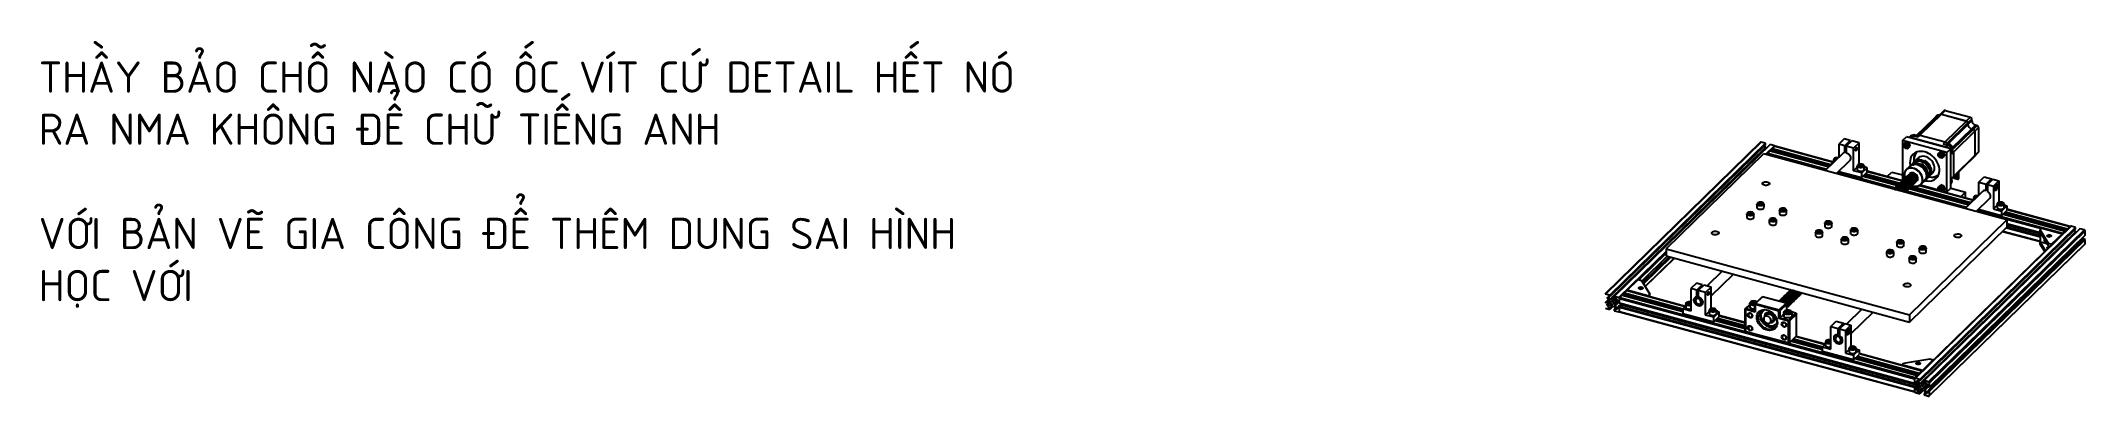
# Model space of a CAD drawing. Header units: millimetres. Extents: x -190 to 12889, y -227 to 3957.
# Drawn here: x -190 to 1770, y 2674 to 3015 of the extents above; entities that cross this region are included whole.
import ezdxf

# ---------------------------------------------------------------- set-up
doc = ezdxf.new("R2010")
doc.units = ezdxf.units.MM
doc.header["$LTSCALE"] = 0.7
doc.layers.get('0').update_dxf_attribs({"color": 255})
doc.layers.add('DIM', color=94, linetype='Continuous', lineweight=25)
doc.styles.add('TCVN7824', font='tcvn+7284-2003r.ttf', dxfattribs={"height": 3.5})

msp = doc.modelspace()

# ---------------------------------------------------------------- texts
at = {"layer": 'DIM', "ltscale": 0.2, "insert": (-192.2885, 2994.9207), "char_height": 30, "attachment_point": 1, "style": 'TCVN7824'}
msp.add_mtext_dynamic_manual_height_columns('THẦY BẢO CHỖ NÀO CÓ ỐC VÍT CỨ DETAIL HẾT NÓ RA NMA KHÔNG ĐỂ CHỮ TIẾNG ANH\\P\\PVỚI BẢN VẼ GIA CÔNG ĐỂ THÊM DUNG SAI HÌNH HỌC VỚI ', width=948.078791, gutter_width=17.5, heights=[0], dxfattribs=at)

# ---------------------------------------------------------------- blocks, each defined once
blk = doc.blocks.new('X')
at = {"color": 38, "linetype": 'Continuous', "lineweight": 25, "ltscale": 2}
for p, q in [((1488, 2872.3), (1467.4, 2852.2)), ((1489.4, 2872.6), (1467.9, 2851.6)), ((1496.1, 2878), (1470.5, 2852.9)), ((1497.5, 2878.2), (1471.9, 2853.2)), ((1492.7, 2876.9), (1488, 2872.3)), ((1494.1, 2877.2), (1489.4, 2872.6)), ((1489.4, 2872.6), (1490.4, 2872.3)), ((1489.4, 2872.6), (1490.4, 2872.4)), ((1495, 2876.9), (1494.1, 2877.2)), ((1500.8, 2882.5), (1496.1, 2878)), ((1502.2, 2882.8), (1497.5, 2878.3)), ((1497.5, 2878.3), (1527.7, 2870.1)), ((1497.5, 2878.2), (1527.7, 2870)), ((1527.7, 2870), (1502, 2845)), ((1502.2, 2882.8), (1532.3, 2874.6)), ((1529.4, 2867.9), (1503.8, 2842.8)), ((1532.3, 2874.6), (1527.7, 2870.1)), ((1534.1, 2872.4), (1529.4, 2867.9)), ((1534.1, 2870.6), (1529.4, 2866)), ((1529.4, 2867.9), (1529.4, 2866)), ((1529.4, 2867.9), (1529.4, 2866)), ((1534.1, 2870.6), (1534.1, 2872.4)), ((1460.6, 2851.7), (1459.1, 2850.2)), ((1464.1, 2852.4), (1461.7, 2850.1)), ((1461.7, 2850.1), (1502.8, 2839)), ((1463.1, 2852.8), (1462.9, 2852.6)), ((1464.1, 2852.4), (1469.5, 2850.9)), ((1470.5, 2852.9), (1468.7, 2851.2)), ((1471.9, 2853.2), (1469.5, 2850.9)), ((1471.9, 2853.2), (1502, 2845)), ((1471.9, 2853.2), (1502, 2845)), ((1502, 2845), (1499.7, 2842.7)), ((1499.7, 2842.7), (1505.1, 2841.2)), ((1503.8, 2842.8), (1502.8, 2841.9)), ((1503.8, 2842.8), (1503.8, 2841.6)), ((1503.8, 2842.8), (1503.8, 2841.6)), ((1529.4, 2866), (1504.3, 2841.5)), ((1535.8, 2860), (1510.1, 2835)), ((1533.9, 2860.5), (1510.2, 2837.5)), ((1537.5, 2857.8), (1511.9, 2832.8)), ((1538.5, 2865.1), (1533.9, 2860.5)), ((1533.9, 2860.5), (1535.8, 2860)), ((1533.9, 2860.5), (1535.8, 2860)), ((1540.4, 2864.6), (1535.8, 2860)), ((1542.2, 2862.4), (1537.5, 2857.8)), ((1537.5, 2857.8), (1537.5, 2828.6)), ((1537.5, 2857.8), (1537.5, 2828.6)), ((1540.4, 2864.6), (1538.5, 2865.1)), ((1542.2, 2862.4), (1542.2, 2833.1)), ((1505.1, 2841.2), (1502.8, 2839)), ((1504.8, 2841.4), (1504.7, 2841.4)), ((1509.5, 2835.8), (1508.8, 2835)), ((1509.5, 2835.8), (1509.5, 2830.5)), ((1509.5, 2835.1), (1510.1, 2835)), ((1509.5, 2835.1), (1510.1, 2835)), ((1510.1, 2835), (1509.5, 2834.4)), ((1511.9, 2832.8), (1509.5, 2830.5)), ((1511.5, 2802.6), (1537.2, 2827.6)), ((1511.9, 2832.8), (1511.9, 2803.5)), ((1511.9, 2832.8), (1511.9, 2803.5)), ((1537.5, 2828.6), (1511.9, 2803.5)), ((1537.2, 2827.6), (1541.8, 2832.2)), ((1542.2, 2833.1), (1537.5, 2828.6)), ((1509.5, 2796), (1508.8, 2795.3)), ((1511.9, 2803.5), (1509.5, 2801.3)), ((1509.5, 2800.7), (1511.5, 2802.6)), ((1509.5, 2801.3), (1509.5, 2796)), ((1509.5, 2795.9), (1509.7, 2796))]:
    blk.add_line(p, q, dxfattribs=at)
at = {"color": 133, "linetype": 'Continuous', "lineweight": 25}
for p, q in [((1280.9, 2844.6), (1094.2, 2662.4)), ((1281.6, 2844.8), (1094.9, 2662.5)), ((1286.9, 2843.3), (1100.2, 2661.1)), ((1286.9, 2843.3), (1281.6, 2844.8)), ((1286.9, 2841.6), (1286.9, 2843.3)), ((1286.9, 2841.6), (1100.2, 2659.4)), ((1286.9, 2838.2), (1100.3, 2655.9)), ((1292.2, 2841.9), (1105.5, 2659.7)), ((1286.9, 2838.2), (1285.4, 2840.1)), ((1297.5, 2840.4), (1286.8, 2830)), ((1288.1, 2837.8), (1286.9, 2838.2)), ((1289, 2831.1), (1287.7, 2829.8)), ((1292.3, 2834.3), (1289.5, 2831.5)), ((1297.5, 2840.4), (1292.2, 2841.9)), ((1295.1, 2836.1), (1293, 2834.1)), ((1297.9, 2839.7), (1295.1, 2837)), ((1295.1, 2837), (1295.1, 2835.3)), ((1296.2, 2835), (1295.6, 2833.4)), ((1167.7, 2713.7), (1110.8, 2658.2)), ((1167.7, 2711.7), (1134.8, 2679.7)), ((1169, 2707.9), (1138.5, 2678.1)), ((1171.4, 2707.3), (1139.6, 2676.3)), ((1173.1, 2706.8), (1140.4, 2674.9)), ((1177.2, 2705.7), (1142.4, 2671.6)), ((1142.5, 2671.4), (1177.5, 2705.6)), ((1098.6, 2656.1), (1094, 2651.6)), ((1100.2, 2661.1), (1094.9, 2662.5)), ((1099.3, 2654.6), (1095.8, 2651.2)), ((1099.3, 2652), (1095.8, 2648.6)), ((1096.6, 2658.7), (1099.3, 2655.3)), ((1099.3, 2651), (1096.6, 2648.4)), ((1099.3, 2650.3), (1096.6, 2648.4)), ((1097.6, 2660.1), (1100.2, 2659.4)), ((1100.3, 2655.9), (1097.6, 2659.3)), ((1097.6, 2647.2), (1100.3, 2649.1)), ((1100.3, 2649.1), (1097.6, 2646.4)), ((1100.2, 2645.7), (1097.6, 2646.4)), ((1099.3, 2655.3), (1099.3, 2653.2)), ((1099.3, 2653.2), (1099.6, 2652.7)), ((1099.6, 2652.7), (1099.3, 2652.3)), ((1099.3, 2652.3), (1099.3, 2650.3)), ((1100.2, 2659.4), (1100.2, 2661.1)), ((1103.1, 2648.5), (1100.2, 2645.7)), ((1104.3, 2648), (1100.2, 2644)), ((1102.4, 2655.4), (1100.3, 2655.9)), ((1100.3, 2649.1), (1102.4, 2648.5)), ((1105.5, 2658.4), (1102.4, 2655.4)), ((1102.9, 2655), (1102.4, 2655.4)), ((1102.4, 2648.5), (1102.9, 2648.6)), ((1105.8, 2657.9), (1102.9, 2655)), ((1103.3, 2655.1), (1102.9, 2655)), ((1102.9, 2648.6), (1103.3, 2648.3)), ((1106.1, 2657.8), (1103.3, 2655.1)), ((1105.5, 2654.5), (1103.3, 2655.1)), ((1103.3, 2648.3), (1105.5, 2647.7)), ((1105.5, 2659.7), (1105.5, 2657.9)), ((1110.8, 2658.2), (1105.5, 2659.7)), ((1105.5, 2657.9), (1108.2, 2657.2)), ((1108.2, 2657.2), (1105.5, 2654.5)), ((1108.2, 2656.4), (1105.5, 2654.5)), ((1105.5, 2647.7), (1108.2, 2644.3)), ((1109.9, 2654.6), (1106.1, 2650.9)), ((1106.1, 2650.9), (1106.4, 2651.3)), ((1106.4, 2650.4), (1106.1, 2650.9)), ((1106.4, 2653.4), (1109.1, 2655.3)), ((1109.9, 2654.7), (1106.4, 2651.3)), ((1109.9, 2653.9), (1106.4, 2650.4)), ((1106.4, 2651.3), (1106.4, 2653.4)), ((1110.5, 2652.3), (1106.4, 2648.3)), ((1106.4, 2648.3), (1106.4, 2650.4)), ((1109.1, 2645), (1106.4, 2648.3)), ((1108.2, 2657.2), (1108.2, 2656.4)), ((1109.1, 2655.3), (1109.9, 2655)), ((1109.9, 2655), (1109.9, 2652.5)), ((1109.9, 2652.5), (1111.7, 2652)), ((1114.1, 2651.3), (1109.9, 2647.3)), ((1109.9, 2647.3), (1109.9, 2644.7)), ((1111.7, 2646.8), (1109.9, 2647.3)), ((1111.7, 2652), (1111.7, 2657.1)), ((1114.5, 2649.5), (1111.7, 2646.8)), ((1112.6, 2647.7), (1111.7, 2646.8)), ((1111.7, 2641.7), (1111.7, 2646.8)), ((1115, 2661.2), (1112.2, 2658.4)), ((1114.5, 2649.6), (1113.7, 2647.5)), ((1114.5, 2651.2), (1114.5, 2649.6)), ((1115, 2661.2), (1187.6, 2641.4)), ((1117.8, 2663), (1115.7, 2661)), ((1117.8, 2663.9), (1187.8, 2644.9)), ((1117.8, 2662.2), (1187.6, 2643.2)), ((1120.6, 2666.6), (1190.6, 2647.6)), ((1190.8, 2647.7), (1120.8, 2666.7)), ((1094.9, 2645.4), (1100.2, 2644)), ((1100.2, 2644), (1100.2, 2645.7)), ((1107, 2645.7), (1105.5, 2644.2)), ((1105.5, 2644.2), (1105.5, 2642.5)), ((1108.2, 2643.5), (1105.5, 2644.2)), ((1105.5, 2642.5), (1110.8, 2641.1)), ((1108.2, 2644.3), (1108.2, 2643.5)), ((1109.9, 2645.8), (1109.1, 2645)), ((1109.9, 2644.7), (1109.1, 2645)), ((1111.5, 2641.2), (1111.7, 2641.4)), ((1226.6, 2630.8), (1262.5, 2621.1)), ((1229.4, 2633.6), (1262.5, 2624.6)), ((1229.7, 2631.8), (1262.5, 2622.8)), ((1262.5, 2628.2), (1231.3, 2636.7)), ((1231.3, 2636.5), (1262.5, 2628.1))]:
    blk.add_line(p, q, dxfattribs=at)
at = {"color": 4, "linetype": 'Continuous', "lineweight": 25, "ltscale": 2}
for p, q in [((1381.2, 2848.5), (1374.7, 2842.1)), ((1388.3, 2846.6), (1381.2, 2848.5)), ((1381.8, 2840.2), (1388.3, 2846.6)), ((1390.1, 2846.1), (1383.5, 2839.7)), ((1388.3, 2846.6), (1388.3, 2844.4)), ((1398.9, 2843.7), (1390.1, 2846.1)), ((1398.9, 2843.7), (1392.4, 2837.3)), ((1398.9, 2816.7), (1398.9, 2843.7)), ((1374.7, 2842.1), (1374.7, 2826.6)), ((1381.8, 2840.2), (1374.7, 2842.1)), ((1381.8, 2832.2), (1381.8, 2840.2)), ((1383.5, 2833.9), (1381.8, 2832.2)), ((1392.4, 2837.3), (1383.5, 2839.7)), ((1383.5, 2839.7), (1383.5, 2832)), ((1392.4, 2810.3), (1392.4, 2837.3)), ((1395.3, 2837.5), (1396.6, 2837.1)), ((1374.5, 2809.6), (1402.1, 2802.1)), ((1396.7, 2814.5), (1392.4, 2810.3)), ((1402.1, 2807.7), (1392.4, 2810.3)), ((1408.6, 2814), (1402.1, 2807.7)), ((1408.6, 2808.5), (1402.1, 2802.1)), ((1402.1, 2802.1), (1402.1, 2807.7)), ((1408.6, 2814), (1405.2, 2815)), ((1408.6, 2808.5), (1408.6, 2814)), ((1542.3, 2796.6), (1548.8, 2802.9)), ((1542.3, 2781.1), (1542.3, 2796.6)), ((1542.3, 2796.6), (1551.1, 2794.2)), ((1548.8, 2802.9), (1557.7, 2800.5)), ((1551.1, 2794.2), (1557.7, 2800.5)), ((1551.1, 2786.4), (1551.1, 2794.2)), ((1559.4, 2800.1), (1552.9, 2793.7)), ((1552.9, 2793.7), (1552.9, 2785.7)), ((1552.9, 2793.7), (1560, 2791.8)), ((1557.7, 2800.5), (1557.7, 2798.3)), ((1559.4, 2800.1), (1566.5, 2798.1)), ((1560, 2791.8), (1566.5, 2798.1)), ((1566.5, 2798.1), (1566.5, 2771.1)), ((1552.9, 2788.2), (1551.1, 2786.4)), ((1560, 2791.8), (1560, 2764.8)), ((1560, 2764.8), (1564.3, 2769)), ((1561.6, 2789.6), (1561.7, 2791.1)), ((1562.2, 2789.3), (1561.6, 2789.6)), ((1561.7, 2791), (1563, 2790.6)), ((1562.5, 2792.5), (1561.8, 2791.3)), ((1562.2, 2789.3), (1563, 2790.6)), ((1562.4, 2792.4), (1563.1, 2792.2)), ((1563.1, 2792.2), (1562.5, 2792.5)), ((1563.1, 2792.2), (1563, 2790.6)), ((1572.8, 2769.4), (1576.2, 2768.5)), ((1569.7, 2756.5), (1542.1, 2764.1)), ((1560, 2764.8), (1569.7, 2762.1)), ((1569.7, 2762.1), (1576.2, 2768.5)), ((1569.7, 2756.5), (1576.2, 2762.9)), ((1569.7, 2762.1), (1569.7, 2756.5)), ((1576.2, 2768.5), (1576.2, 2762.9)), ((1364.9, 2623.5), (1371.5, 2629.9)), ((1364.9, 2596.5), (1364.9, 2623.5)), ((1364.9, 2623.5), (1373.8, 2621.1)), ((1371.5, 2629.9), (1380.3, 2627.4)), ((1373.8, 2621.1), (1380.3, 2627.4)), ((1382.1, 2627), (1375.6, 2620.6)), ((1380.3, 2627.4), (1380.3, 2625.2)), ((1382.1, 2627), (1389.2, 2625)), ((1382.6, 2618.7), (1389.2, 2625)), ((1389.2, 2625), (1389.2, 2598)), ((1355.2, 2599.1), (1358.7, 2602.5)), ((1355.2, 2593.5), (1355.2, 2599.1)), ((1355.2, 2599.1), (1364.9, 2596.5)), ((1373.8, 2613.4), (1373.8, 2621.1)), ((1375.6, 2615.1), (1373.8, 2613.4)), ((1375.6, 2620.6), (1375.6, 2612.6)), ((1375.6, 2620.6), (1382.6, 2618.7)), ((1382.6, 2618.7), (1382.6, 2591.7)), ((1392.4, 2583.5), (1355.2, 2593.5)), ((1382.6, 2591.7), (1387, 2595.9)), ((1382.6, 2591.7), (1392.4, 2589)), ((1392.4, 2589), (1398.9, 2595.4)), ((1392.4, 2583.5), (1398.9, 2589.8)), ((1392.4, 2589), (1392.4, 2583.5)), ((1395.5, 2596.3), (1398.9, 2595.4)), ((1398.9, 2595.4), (1398.9, 2589.8))]:
    blk.add_line(p, q, dxfattribs=at)
at = {"color": 7, "linetype": 'Continuous', "lineweight": 25, "ltscale": 2}
for p, q in [((1451.1, 2846.6), (1455.7, 2851.2)), ((1451.1, 2846.6), (1451.1, 2799.5)), ((1504.1, 2832.2), (1451.1, 2846.6)), ((1508.8, 2836.7), (1455.7, 2851.2)), ((1368.4, 2821.1), (1365, 2817.8)), ((1371.7, 2807), (1387.7, 2822.6)), ((1453.9, 2841.7), (1453.2, 2841)), ((1456, 2838.2), (1456.7, 2838.8)), ((1495.6, 2830.3), (1494.9, 2829.7)), ((1497.7, 2826.8), (1498.3, 2827.5)), ((1504.1, 2832.2), (1508.8, 2836.7)), ((1504.1, 2785), (1504.1, 2832.2)), ((1508.8, 2789.6), (1508.8, 2836.7)), ((1509.5, 2836.3), (1509.7, 2836.4)), ((1365, 2817.8), (1365, 2817.1)), ((1365.5, 2817.6), (1365, 2817.8)), ((1398.9, 2816.7), (1398.9, 2816.7)), ((1404.9, 2803.7), (1407, 2805.7)), ((1407, 2805.7), (1406.1, 2806)), ((1407, 2805.7), (1407, 2804.9)), ((1407.8, 2804.6), (1407.3, 2803)), ((1451, 2798.3), (1408.6, 2809.8)), ((1432.4, 2803.3), (1438, 2808.8)), ((1438, 2808.8), (1451.1, 2805.3)), ((1446.3, 2793.7), (1445.4, 2792.8)), ((1447.7, 2795.1), (1446.8, 2794.1)), ((1449.1, 2796.4), (1448.2, 2795.5)), ((1450.5, 2797.8), (1449.6, 2796.9)), ((1451.9, 2799.2), (1451, 2798.2)), ((1451.1, 2799.5), (1452, 2799.2)), ((1453.3, 2800.5), (1452.4, 2799.6)), ((1453.9, 2801.3), (1453.2, 2800.6)), ((1454.7, 2801.9), (1453.8, 2801)), ((1454, 2801.3), (1453.9, 2801.3)), ((1456.1, 2803.3), (1455.2, 2802.3)), ((1457.5, 2804.6), (1456.6, 2803.7)), ((1458.9, 2806), (1458, 2805.1)), ((1459.8, 2806.8), (1459.4, 2806.4)), ((1462.4, 2807.9), (1462.3, 2807.9)), ((1462.9, 2793.1), (1463.8, 2794)), ((1464.3, 2794.4), (1465.2, 2795.3)), ((1465.7, 2795.8), (1466.6, 2796.7)), ((1467.1, 2797.2), (1468, 2798.1)), ((1468.9, 2800.3), (1469.4, 2800.8)), ((1472.7, 2793.6), (1494.3, 2787.7)), ((1512.4, 2803.4), (1512.4, 2801.9)), ((1513.8, 2804.9), (1513.8, 2801.5)), ((1515.3, 2806.3), (1515.3, 2801.1)), ((1516.8, 2807.7), (1516.8, 2800.7)), ((1518.4, 2800.7), (1518.4, 2809.4)), ((1440.7, 2788.2), (1440.7, 2788.2)), ((1442.1, 2789.6), (1441.2, 2788.7)), ((1443.5, 2791), (1442.6, 2790)), ((1444.9, 2792.3), (1444, 2791.4)), ((1454.5, 2784.9), (1455.4, 2785.8)), ((1455.9, 2786.2), (1456.8, 2787.2)), ((1457.3, 2787.6), (1458.2, 2788.5)), ((1458.7, 2789), (1459.6, 2789.9)), ((1460.1, 2790.3), (1461, 2791.3)), ((1461.5, 2791.7), (1462.4, 2792.6)), ((1535.7, 2775.3), (1471.5, 2792.7)), ((1495.6, 2789.9), (1494.9, 2789.3)), ((1497.7, 2786.4), (1498.3, 2787.1)), ((1499.7, 2786.2), (1504.1, 2785)), ((1504.1, 2785), (1508.8, 2789.6)), ((1508.8, 2789.6), (1526.5, 2784.8)), ((1526.5, 2784.8), (1520.9, 2779.3)), ((1546.9, 2785.6), (1525.9, 2765.1)), ((1526.5, 2777.8), (1526.5, 2784.8)), ((1532.6, 2772.2), (1536, 2775.6)), ((1532.6, 2771.6), (1532.6, 2772.2)), ((1532.6, 2772.2), (1533.1, 2772.1)), ((1539.3, 2761.4), (1555.3, 2777)), ((1566.5, 2771.1), (1566.5, 2771.1)), ((1574.6, 2760.2), (1572.5, 2758.1)), ((1573.7, 2760.4), (1574.6, 2760.2)), ((1574.6, 2759.3), (1574.6, 2760.2)), ((1575.4, 2759.1), (1574.9, 2757.5)), ((1346.6, 2736.9), (1346.6, 2732.9)), ((1402.4, 2644.5), (1383.9, 2626.5)), ((1389.2, 2614.8), (1415.8, 2640.8)), ((1389.1, 2598), (1389.2, 2598)), ((1397.2, 2587.1), (1395.1, 2585)), ((1396.3, 2587.3), (1397.2, 2587.1)), ((1397.2, 2586.2), (1397.2, 2587.1)), ((1398.1, 2586), (1397.6, 2584.4))]:
    blk.add_line(p, q, dxfattribs=at)
at = {"color": 3, "linetype": 'Continuous', "lineweight": 25, "ltscale": 2}
for p, q in [((1451.9, 2841.8), (1452.7, 2842.7)), ((1453, 2842.9), (1452.8, 2842.7)), ((1453, 2842.9), (1454.1, 2844)), ((1454.1, 2844), (1455.2, 2845.1)), ((1454.1, 2844), (1455.8, 2843.3)), ((1455.8, 2843.3), (1457.6, 2842.6)), ((1458.8, 2843.7), (1457.2, 2844.6)), ((1457.6, 2842.6), (1458.8, 2843.7)), ((1457.6, 2842.6), (1458.3, 2840.8)), ((1379.3, 2831.1), (1358.3, 2810.6)), ((1368.4, 2823.8), (1368.4, 2820.5)), ((1370.6, 2824.6), (1372.6, 2825.2)), ((1370.7, 2823.4), (1370.6, 2824.6)), ((1370.7, 2823.4), (1371.2, 2823.2)), ((1373.1, 2825.1), (1372.6, 2825.2)), ((1372.6, 2824.5), (1372.6, 2825.2)), ((1451.9, 2841.8), (1452.2, 2841.1)), ((1453.1, 2838.6), (1453.3, 2838.3)), ((1453.7, 2838.1), (1453.3, 2838.3)), ((1456.8, 2836.8), (1456.1, 2837.1)), ((1456.8, 2836.8), (1458, 2838)), ((1457.9, 2837.9), (1456.8, 2836.8)), ((1457.7, 2837.7), (1457.9, 2837.9)), ((1459, 2839), (1457.9, 2837.9)), ((1458, 2838), (1459.2, 2839.2)), ((1458.3, 2840.8), (1459, 2839)), ((1459, 2839), (1460.2, 2840.1)), ((1493.6, 2830.5), (1494.4, 2831.3)), ((1493.6, 2830.5), (1493.9, 2829.8)), ((1494.7, 2831.6), (1494.5, 2831.4)), ((1494.7, 2831.6), (1495.8, 2832.7)), ((1494.8, 2827.3), (1495, 2826.9)), ((1495.3, 2826.8), (1495, 2826.9)), ((1495.8, 2832.7), (1496.9, 2833.8)), ((1495.8, 2832.7), (1497.5, 2831.9)), ((1497.5, 2831.9), (1499.3, 2831.2)), ((1498.5, 2825.5), (1497.8, 2825.8)), ((1499.6, 2826.6), (1498.5, 2825.5)), ((1498.5, 2825.5), (1499.7, 2826.6)), ((1500.5, 2832.4), (1498.8, 2833.2)), ((1499.3, 2831.2), (1500.5, 2832.4)), ((1499.3, 2831.2), (1500, 2829.5)), ((1499.4, 2826.4), (1499.6, 2826.6)), ((1500.7, 2827.7), (1499.6, 2826.6)), ((1499.7, 2826.6), (1500.9, 2827.9)), ((1500, 2829.5), (1500.7, 2827.7)), ((1500.7, 2827.7), (1501.8, 2828.8)), ((1396.7, 2816.1), (1396.7, 2812.1)), ((1398.9, 2816.9), (1400.9, 2817.6)), ((1399, 2815.7), (1398.9, 2816.9)), ((1402.7, 2815.7), (1398.9, 2816.7)), ((1399, 2815.7), (1401, 2815.1)), ((1400.5, 2815.3), (1400.9, 2815.4)), ((1402.9, 2817), (1400.9, 2817.6)), ((1400.9, 2815.4), (1400.9, 2817.6)), ((1401.4, 2815.3), (1400.9, 2815.4)), ((1403, 2815.8), (1401, 2815.1)), ((1403, 2815.8), (1402.9, 2817)), ((1402.9, 2815.7), (1402.9, 2817)), ((1405.2, 2812.1), (1405.2, 2816.1)), ((1452.2, 2799.7), (1452.2, 2800.7)), ((1453.3, 2803.5), (1452.3, 2802.5)), ((1452.3, 2802.5), (1453.7, 2802.8)), ((1493.6, 2790.1), (1494.4, 2790.9)), ((1493.6, 2790.1), (1493.9, 2789.4)), ((1494.7, 2791.2), (1494.5, 2791)), ((1494.7, 2791.2), (1495.8, 2792.2)), ((1494.8, 2786.9), (1495, 2786.5)), ((1495.3, 2786.4), (1495, 2786.5)), ((1495.8, 2792.2), (1496.9, 2793.4)), ((1495.8, 2792.2), (1497.5, 2791.5)), ((1497.5, 2791.5), (1499.3, 2790.8)), ((1499.6, 2786.2), (1498.7, 2785.3)), ((1498.7, 2785.3), (1499.7, 2786.2)), ((1500.5, 2792), (1498.8, 2792.8)), ((1499.3, 2790.8), (1500.5, 2792)), ((1499.3, 2790.8), (1500, 2789)), ((1499.4, 2786), (1499.6, 2786.2)), ((1500.7, 2787.3), (1499.6, 2786.2)), ((1499.7, 2786.2), (1500.9, 2787.5)), ((1500, 2789), (1500.7, 2787.3)), ((1500.7, 2787.3), (1501.8, 2788.4)), ((1536, 2778.3), (1536, 2774.9)), ((1538.2, 2779.1), (1540.2, 2779.7)), ((1538.3, 2777.8), (1538.2, 2779.1)), ((1538.3, 2777.8), (1538.8, 2777.7)), ((1540.7, 2779.5), (1540.2, 2779.7)), ((1540.2, 2779), (1540.2, 2779.7)), ((1564.3, 2770.6), (1564.3, 2766.5)), ((1566.5, 2771.4), (1568.5, 2772)), ((1566.6, 2770.1), (1566.5, 2771.4)), ((1566.5, 2771.1), (1570.3, 2770.1)), ((1566.6, 2770.1), (1568.6, 2769.6)), ((1568.1, 2769.7), (1568.5, 2769.9)), ((1570.5, 2771.4), (1568.5, 2772)), ((1568.5, 2769.9), (1568.5, 2772)), ((1569, 2769.7), (1568.5, 2769.9)), ((1570.6, 2770.2), (1568.6, 2769.6)), ((1570.6, 2770.2), (1570.5, 2771.4)), ((1570.5, 2770.2), (1570.5, 2771.4)), ((1572.8, 2766.5), (1572.8, 2770.6)), ((1357.8, 2747.9), (1357.8, 2743.8)), ((1360, 2748.6), (1362, 2749.3)), ((1360.1, 2747.4), (1360, 2748.6)), ((1360.1, 2747.4), (1362.1, 2746.9)), ((1361.6, 2747), (1362, 2747.1)), ((1364.1, 2748.7), (1362, 2749.3)), ((1362, 2747.1), (1362, 2749.3)), ((1362.5, 2747), (1362, 2747.1)), ((1364.1, 2747.5), (1362.1, 2746.9)), ((1364.1, 2747.5), (1364.1, 2748.7)), ((1364.1, 2747.5), (1364.1, 2748.7)), ((1366.3, 2743.8), (1366.3, 2747.9)), ((1348.8, 2737.7), (1350.8, 2738.4)), ((1348.9, 2736.5), (1348.8, 2737.7)), ((1348.9, 2736.5), (1350.9, 2735.9)), ((1350.4, 2736.1), (1350.8, 2736.2)), ((1352.9, 2737.8), (1350.8, 2738.4)), ((1350.8, 2736.2), (1350.8, 2738.4)), ((1351.3, 2736.1), (1350.8, 2736.2)), ((1352.9, 2736.6), (1350.9, 2735.9)), ((1352.9, 2736.6), (1352.9, 2737.8)), ((1352.9, 2736.5), (1352.9, 2737.8)), ((1355.1, 2732.9), (1355.1, 2736.9)), ((1377.6, 2728.5), (1377.6, 2724.4)), ((1379.7, 2728.2), (1379.8, 2729.4)), ((1379.7, 2728.2), (1381.7, 2727.5)), ((1379.8, 2729.4), (1381.9, 2729.9)), ((1379.8, 2728.1), (1379.8, 2729.4)), ((1381.3, 2727.6), (1381.9, 2727.8)), ((1383.8, 2728.1), (1381.7, 2727.5)), ((1383.9, 2729.3), (1381.9, 2729.9)), ((1381.9, 2727.8), (1381.9, 2729.9)), ((1382.3, 2727.7), (1381.9, 2727.8)), ((1383.8, 2728.1), (1383.9, 2729.3)), ((1386.1, 2724.4), (1386.1, 2728.5)), ((1388.8, 2739.4), (1388.8, 2735.4)), ((1390.9, 2740.2), (1392.9, 2740.9)), ((1391, 2739), (1390.9, 2740.2)), ((1391, 2739), (1393.1, 2738.4)), ((1392.5, 2738.6), (1392.9, 2738.7)), ((1395, 2740.3), (1392.9, 2740.9)), ((1392.9, 2738.7), (1392.9, 2740.9)), ((1393.5, 2738.6), (1392.9, 2738.7)), ((1395.1, 2739.1), (1393.1, 2738.4)), ((1395.1, 2739.1), (1395, 2740.3)), ((1395, 2739.1), (1395, 2740.3)), ((1397.3, 2735.4), (1397.3, 2739.4)), ((1444.1, 2725), (1444.1, 2720.9)), ((1446.2, 2725.8), (1448.2, 2726.4)), ((1446.3, 2724.6), (1446.2, 2725.8)), ((1446.3, 2724.6), (1448.4, 2724)), ((1447.8, 2724.2), (1448.2, 2724.3)), ((1450.3, 2725.9), (1448.2, 2726.4)), ((1448.2, 2724.3), (1448.2, 2726.4)), ((1448.8, 2724.1), (1448.2, 2724.3)), ((1450.4, 2724.6), (1448.4, 2724)), ((1450.4, 2724.6), (1450.3, 2725.9)), ((1450.3, 2724.6), (1450.3, 2725.9)), ((1452.6, 2720.9), (1452.6, 2725)), ((1431.9, 2713.2), (1431.9, 2709.1)), ((1434.1, 2713.9), (1436.1, 2714.6)), ((1434.2, 2712.7), (1434.1, 2713.9)), ((1434.2, 2712.7), (1436.3, 2712.2)), ((1435.7, 2712.3), (1436.1, 2712.4)), ((1438.2, 2714), (1436.1, 2714.6)), ((1436.1, 2712.4), (1436.1, 2714.6)), ((1436.7, 2712.3), (1436.1, 2712.4)), ((1438.3, 2712.8), (1436.3, 2712.2)), ((1438.3, 2712.8), (1438.2, 2714)), ((1438.2, 2712.8), (1438.2, 2714)), ((1440.4, 2709.1), (1440.4, 2713.2)), ((1458.9, 2705.8), (1458.9, 2701.7)), ((1461.1, 2706.6), (1463.1, 2707.2)), ((1461.2, 2705.4), (1461.1, 2706.6)), ((1461.2, 2705.4), (1463.2, 2704.8)), ((1462.7, 2705), (1463.1, 2705.1)), ((1465.1, 2706.7), (1463.1, 2707.2)), ((1463.1, 2705.1), (1463.1, 2707.2)), ((1463.6, 2705), (1463.1, 2705.1)), ((1465.2, 2705.5), (1463.2, 2704.8)), ((1465.2, 2705.5), (1465.1, 2706.7)), ((1465.1, 2705.4), (1465.1, 2706.7)), ((1467.4, 2701.7), (1467.4, 2705.8)), ((1471, 2717.7), (1471, 2713.6)), ((1473.2, 2718.4), (1475.2, 2719.1)), ((1473.3, 2717.2), (1473.2, 2718.4)), ((1473.3, 2717.2), (1475.4, 2716.7)), ((1474.8, 2716.8), (1475.2, 2716.9)), ((1477.3, 2718.5), (1475.2, 2719.1)), ((1475.2, 2716.9), (1475.2, 2719.1)), ((1475.8, 2716.8), (1475.2, 2716.9)), ((1477.4, 2717.3), (1475.4, 2716.7)), ((1477.4, 2717.3), (1477.3, 2718.5)), ((1477.3, 2717.3), (1477.3, 2718.5)), ((1479.5, 2713.6), (1479.5, 2717.7)), ((1358.7, 2605.2), (1358.7, 2601.1)), ((1360.8, 2606), (1362.8, 2606.6)), ((1360.9, 2604.7), (1360.8, 2606)), ((1360.9, 2604.7), (1363, 2604.2)), ((1362.4, 2604.3), (1362.8, 2604.5)), ((1364.9, 2606), (1362.8, 2606.6)), ((1362.8, 2604.5), (1362.8, 2606.6)), ((1363.4, 2604.3), (1362.8, 2604.5)), ((1364.9, 2604.8), (1363, 2604.2)), ((1364.9, 2605.4), (1364.9, 2606)), ((1364.9, 2604.8), (1364.9, 2606)), ((1384.3, 2617.8), (1384.9, 2619.3)), ((1384.3, 2617.7), (1384.3, 2616.3)), ((1384.3, 2616.6), (1385.1, 2616.4)), ((1384.3, 2616.3), (1385.1, 2616.4)), ((1384.5, 2618.2), (1385.8, 2617.9)), ((1385.7, 2619.3), (1384.9, 2619.3)), ((1385.8, 2617.9), (1385.1, 2616.4)), ((1385.7, 2619.3), (1385.8, 2617.9)), ((1387, 2597.5), (1387, 2593.4)), ((1389.1, 2598.3), (1391.1, 2598.9)), ((1389.2, 2597.1), (1389.1, 2598.3)), ((1389.2, 2598), (1392.9, 2597)), ((1393.2, 2598.3), (1391.1, 2598.9)), ((1391.1, 2596.8), (1391.1, 2598.9)), ((1393.3, 2597.1), (1393.2, 2598.3)), ((1393.2, 2597.1), (1393.2, 2598.3)), ((1395.5, 2593.4), (1395.5, 2597.5)), ((1389.2, 2597.1), (1391.3, 2596.5)), ((1390.7, 2596.6), (1391.1, 2596.8)), ((1391.7, 2596.6), (1391.1, 2596.8)), ((1393.3, 2597.1), (1391.3, 2596.5))]:
    blk.add_line(p, q, dxfattribs=at)
at = {"color": 5, "linetype": 'Continuous', "lineweight": 25}
for p, q in [((1284.3, 2830.7), (1167.7, 2716.8)), ((1167.7, 2716.8), (1167.7, 2708.3))]:
    blk.add_line(p, q, dxfattribs=at)
at = {"color": 5, "linetype": 'Continuous', "lineweight": 25, "ltscale": 2}
for p, q in [((1576.2, 2751.4), (1284.3, 2830.7)), ((1459.5, 2637.5), (1576.2, 2751.4)), ((1576.2, 2751.4), (1576.2, 2742.8)), ((1459.5, 2628.9), (1576.2, 2742.8)), ((1167.7, 2716.8), (1459.5, 2637.5)), ((1167.7, 2708.3), (1459.5, 2628.9)), ((1459.5, 2637.5), (1459.5, 2628.9))]:
    blk.add_line(p, q, dxfattribs=at)
at = {"color": 6, "linetype": 'Continuous', "lineweight": 25}
for p, q in [((1313.8, 2824.3), (1289, 2831.1)), ((1312.5, 2823.1), (1313.8, 2824.3)), ((1313.8, 2824.3), (1313.8, 2822.7)), ((1121, 2667.1), (1134.1, 2679.8)), ((1134.1, 2679.8), (1138.1, 2678.8)), ((1138.1, 2678.8), (1147.9, 2662.4)), ((1121, 2666.7), (1121, 2667.1)), ((1145.8, 2660.4), (1121, 2667.1)), ((1137.1, 2668.4), (1137.4, 2668.4)), ((1139.1, 2668.8), (1139.1, 2668.8)), ((1147.9, 2662.4), (1145.8, 2660.4)), ((1145.8, 2660), (1145.8, 2660.4)), ((1147.9, 2659.8), (1147.7, 2659.6)), ((1147.7, 2659.4), (1147.7, 2659.6)), ((1147.9, 2659.8), (1147.9, 2662.4))]:
    blk.add_line(p, q, dxfattribs=at)
at = {"color": 133, "linetype": 'Continuous', "lineweight": 25, "ltscale": 2}
for p, q in [((1289.5, 2831.5), (1360.1, 2812.4)), ((1292.3, 2834.3), (1362.9, 2815.1)), ((1295.1, 2837), (1365.2, 2818)), ((1295.1, 2835.3), (1364.3, 2816.5)), ((1297.9, 2839.7), (1368, 2820.7)), ((1368.1, 2820.8), (1298.2, 2839.8)), ((1372.4, 2807.6), (1441.4, 2788.8)), ((1373.5, 2808.7), (1442.6, 2789.9)), ((1404, 2803.9), (1445.4, 2792.7)), ((1406.8, 2806.6), (1448.2, 2795.4)), ((1407, 2804.9), (1446.8, 2794.1)), ((1408.6, 2809.6), (1451, 2798.1)), ((1454.8, 2785.2), (1526.5, 2765.7)), ((1455.9, 2786.3), (1527.7, 2766.8)), ((1458.7, 2789), (1530.5, 2769.5)), ((1460.2, 2790.4), (1531.9, 2770.9)), ((1461.5, 2791.8), (1532.8, 2772.4)), ((1471.3, 2792.6), (1535.6, 2775.1)), ((1540, 2762), (1617.4, 2741)), ((1541.1, 2763.1), (1643.3, 2735.4)), ((1571.6, 2758.4), (1646.1, 2738.1)), ((1574.4, 2761.1), (1648.9, 2740.8)), ((1574.6, 2759.3), (1648, 2739.4)), ((1651.9, 2743.7), (1576.2, 2764.3)), ((1576.2, 2764.1), (1651.7, 2743.6)), ((1576.2, 2747), (1616.2, 2736.2)), ((1576.2, 2745.4), (1616.2, 2734.6)), ((1652.3, 2743.7), (1465.7, 2561.5)), ((1653, 2743.8), (1466.4, 2561.6)), ((1658.3, 2742.4), (1471.7, 2560.2)), ((1658.3, 2740.6), (1471.7, 2558.4)), ((1658.4, 2737.2), (1471.7, 2555)), ((1663.6, 2740.9), (1477, 2558.7)), ((1668.1, 2728.6), (1481.4, 2546.4)), ((1669, 2739.5), (1482.3, 2557.3)), ((1483, 2540.3), (1669.7, 2722.5)), ((1669.8, 2738.4), (1483.2, 2556.2)), ((1669.8, 2733.2), (1483.2, 2551)), ((1669.8, 2728.1), (1483.2, 2545.9)), ((1669.8, 2722.9), (1483.2, 2540.7)), ((1571, 2737.7), (1616.2, 2725.4)), ((1571.3, 2738.1), (1616.2, 2725.9)), ((1575.5, 2742.1), (1616.2, 2731)), ((1576.2, 2743.1), (1616.2, 2732.2)), ((1646.1, 2738.1), (1643.3, 2735.4)), ((1646.1, 2737.6), (1646.1, 2738.1)), ((1651.7, 2743.6), (1648.9, 2740.8)), ((1648.9, 2740.8), (1648.9, 2740.3)), ((1658.3, 2742.4), (1653, 2743.8)), ((1658.4, 2737.2), (1656.8, 2739.2)), ((1658.3, 2740.6), (1658.3, 2742.4)), ((1659.5, 2736.9), (1658.4, 2737.2)), ((1669, 2739.5), (1663.6, 2740.9)), ((1666.5, 2727.1), (1665.2, 2728.7)), ((1669.8, 2728.1), (1668.1, 2728.6)), ((1669.8, 2733.2), (1669.8, 2738.4)), ((1669.8, 2722.9), (1669.8, 2728.1)), ((1111.7, 2657.1), (1465.5, 2561)), ((1111.7, 2652), (1465.5, 2555.8)), ((1111.7, 2646.8), (1465.5, 2550.7)), ((1112.2, 2658.4), (1465.9, 2562.3)), ((1112.6, 2647.7), (1466.4, 2551.6)), ((1114.5, 2649.6), (1468.3, 2553.5)), ((1111.7, 2641.7), (1465.5, 2545.5)), ((1111.9, 2641.2), (1465.6, 2545.1)), ((1317.7, 2606.1), (1355.2, 2595.9)), ((1319.6, 2607.3), (1355.2, 2597.7)), ((1320.5, 2608.8), (1355.4, 2599.3)), ((1323.3, 2611.5), (1358.2, 2602)), ((1358.4, 2602.2), (1323.4, 2611.7)), ((1394.2, 2585.3), (1468.7, 2565)), ((1397, 2588), (1471.5, 2567.8)), ((1397.2, 2586.2), (1470.6, 2566.3)), ((1474.6, 2570.6), (1398.9, 2591.2)), ((1398.9, 2591), (1474.3, 2570.5)), ((1465.5, 2561), (1465.5, 2555.8)), ((1465.5, 2555.8), (1467.2, 2555.4)), ((1470.1, 2555.2), (1465.5, 2550.7)), ((1466.4, 2551.6), (1465.5, 2550.7)), ((1465.5, 2550.7), (1465.5, 2545.5)), ((1467.2, 2550.2), (1465.5, 2550.7)), ((1468.7, 2565), (1465.9, 2562.3)), ((1471.7, 2560.2), (1466.4, 2561.6)), ((1467.2, 2557.9), (1468.1, 2557.7)), ((1467.2, 2555.4), (1467.2, 2557.9)), ((1468.8, 2556.8), (1467.2, 2555.4)), ((1470.8, 2553.7), (1467.2, 2550.2)), ((1470.8, 2551.1), (1467.2, 2547.6)), ((1467.2, 2547.6), (1467.2, 2550.2)), ((1467.6, 2555.7), (1468.3, 2555.5)), ((1468.1, 2557.7), (1470.8, 2554.3)), ((1468.1, 2556.2), (1468.4, 2556.1)), ((1470.8, 2550.1), (1468.1, 2547.4)), ((1470.8, 2549.3), (1468.1, 2547.4)), ((1468.3, 2553.5), (1468.2, 2553.4)), ((1468.3, 2556.4), (1468.4, 2556.1)), ((1468.4, 2556.1), (1468.3, 2555.5)), ((1468.3, 2555.5), (1468.3, 2553.5)), ((1468.7, 2564.5), (1468.7, 2565)), ((1469, 2559.2), (1471.7, 2558.4)), ((1469, 2558.4), (1469, 2559.2)), ((1469.7, 2559), (1469, 2558.4)), ((1471.7, 2555), (1469, 2558.4)), ((1470.8, 2554.3), (1470.8, 2552.3)), ((1470.8, 2552.3), (1471, 2551.7)), ((1471, 2551.7), (1470.8, 2551.4)), ((1470.8, 2551.4), (1470.8, 2549.3)), ((1474.3, 2570.5), (1471.5, 2567.8)), ((1471.5, 2567.8), (1471.5, 2567.2)), ((1471.7, 2558.4), (1471.7, 2560.2)), ((1473.9, 2554.4), (1471.7, 2555)), ((1477, 2557.4), (1473.9, 2554.4)), ((1474.3, 2554), (1473.9, 2554.4)), ((1477.3, 2556.9), (1474.3, 2554)), ((1474.8, 2554.2), (1474.3, 2554)), ((1477.5, 2556.8), (1474.8, 2554.2)), ((1476.9, 2553.6), (1474.8, 2554.2)), ((1479.6, 2556.2), (1476.9, 2553.6)), ((1479.6, 2555.5), (1476.9, 2553.6)), ((1477, 2558.7), (1477, 2557)), ((1482.3, 2557.3), (1477, 2558.7)), ((1477, 2557), (1479.6, 2556.3)), ((1481.4, 2553.7), (1477.6, 2550)), ((1477.6, 2550), (1477.9, 2550.3)), ((1477.9, 2549.5), (1477.6, 2550)), ((1477.9, 2552.4), (1480.6, 2554.3)), ((1481.4, 2553.8), (1477.9, 2550.3)), ((1481.4, 2552.9), (1477.9, 2549.5)), ((1477.9, 2550.3), (1477.9, 2552.4)), ((1481.9, 2551.4), (1477.9, 2547.4)), ((1477.9, 2547.4), (1477.9, 2549.5)), ((1479.6, 2556.3), (1479.6, 2555.5)), ((1480.6, 2554.3), (1481.4, 2554.1)), ((1481.4, 2554.1), (1481.4, 2551.5)), ((1481.4, 2551.5), (1483.2, 2551)), ((1483.2, 2551), (1483.2, 2556.2)), ((1466.4, 2544.4), (1471.7, 2543)), ((1468.1, 2547.4), (1467.2, 2547.6)), ((1469, 2546.2), (1471.7, 2548.1)), ((1471.8, 2548.1), (1469, 2545.4)), ((1469, 2545.4), (1469, 2546.2)), ((1471.7, 2544.7), (1469, 2545.4)), ((1471.7, 2548.1), (1473.9, 2547.6)), ((1474.5, 2547.5), (1471.7, 2544.7)), ((1475.8, 2547), (1471.7, 2543)), ((1471.7, 2543), (1471.7, 2544.7)), ((1473.9, 2547.6), (1474.3, 2547.7)), ((1474.3, 2547.7), (1474.8, 2547.3)), ((1474.8, 2547.3), (1476.9, 2546.7)), ((1476.9, 2546.7), (1479.6, 2543.4)), ((1478.5, 2544.8), (1477, 2543.3)), ((1477, 2543.3), (1477, 2541.6)), ((1479.6, 2542.6), (1477, 2543.3)), ((1477, 2541.6), (1482.3, 2540.1)), ((1480.6, 2544), (1477.9, 2547.4)), ((1479.6, 2543.4), (1479.6, 2542.6)), ((1481.4, 2544.8), (1480.6, 2544)), ((1481.4, 2543.8), (1480.6, 2544)), ((1481.4, 2546.4), (1481.4, 2543.8)), ((1483.2, 2545.9), (1481.4, 2546.4)), ((1483.2, 2540.7), (1483.2, 2545.9))]:
    blk.add_line(p, q, dxfattribs=at)
at = {"color": 8, "linetype": 'Continuous', "lineweight": 25, "ltscale": 2}
blk.add_line((1313.8, 2823.5), (1358.9, 2811.2), dxfattribs=at)
at = {"color": 1, "linetype": 'Continuous', "lineweight": 25, "ltscale": 2}
for p, q in [((1463.2, 2819.2), (1461.1, 2817.2)), ((1464, 2820), (1463.5, 2819.6)), ((1464.9, 2820.8), (1464.4, 2820.4)), ((1467.3, 2823.2), (1465.2, 2821.2)), ((1467.7, 2823.6), (1467.4, 2823.3)), ((1468.3, 2821.5), (1468.4, 2821.6)), ((1468.4, 2821.7), (1468.4, 2821.6)), ((1469.7, 2825.6), (1468.5, 2824.5)), ((1474, 2818.2), (1473.8, 2818.1)), ((1473.9, 2817.9), (1474.3, 2818.2)), ((1478.1, 2822.3), (1477.9, 2822.1)), ((1478, 2821.9), (1478.4, 2822.2)), ((1456.6, 2812.8), (1455.4, 2811.6)), ((1456.9, 2813.1), (1456.7, 2812.8)), ((1459.1, 2815.2), (1457.8, 2814)), ((1459.9, 2816), (1459.4, 2815.6)), ((1460.7, 2816.8), (1460.3, 2816.4)), ((1464.2, 2817.4), (1464.3, 2817.6)), ((1464.3, 2817.7), (1464.3, 2817.6)), ((1472.9, 2793.8), (1476.5, 2797.3)), ((1476.9, 2797.7), (1477.4, 2798.1)), ((1477.7, 2798.5), (1479.1, 2799.8)), ((1478.6, 2800.3), (1478.4, 2800.2)), ((1478.6, 2800.3), (1478.6, 2800.3)), ((1479.4, 2800.1), (1480.6, 2801.3)), ((1479.8, 2809), (1480.2, 2809.2)), ((1479.9, 2808.8), (1480.2, 2809)), ((1480, 2808.8), (1480.2, 2809)), ((1481, 2801.7), (1481.5, 2802.1)), ((1481.9, 2802.5), (1483.2, 2803.8)), ((1482.7, 2804.4), (1482.5, 2804.2)), ((1482.7, 2804.3), (1482.7, 2804.3)), ((1483.5, 2804.1), (1487.2, 2807.7)), ((1483.9, 2813), (1484.3, 2813.3)), ((1484, 2812.8), (1484.3, 2813)), ((1484.1, 2812.8), (1484.3, 2813))]:
    blk.add_line(p, q, dxfattribs=at)
at = {"color": 3, "linetype": 'Continuous', "lineweight": 25}
for p, q in [((1276.5, 2770.5), (1276.5, 2766.5)), ((1278.6, 2771.3), (1280.6, 2772)), ((1278.7, 2770.1), (1278.6, 2771.3)), ((1278.7, 2770.1), (1280.8, 2769.5)), ((1280.2, 2769.7), (1280.6, 2769.8)), ((1282.7, 2771.4), (1280.6, 2772)), ((1280.6, 2769.8), (1280.6, 2772)), ((1281.2, 2769.7), (1280.6, 2769.8)), ((1282.8, 2770.2), (1280.8, 2769.5)), ((1282.8, 2770.2), (1282.7, 2771.4)), ((1282.7, 2770.2), (1282.7, 2771.4)), ((1285, 2766.5), (1285, 2770.5)), ((1264.3, 2758.7), (1264.3, 2754.6)), ((1266.5, 2759.5), (1268.5, 2760.1)), ((1266.6, 2758.3), (1266.5, 2759.5)), ((1266.6, 2758.3), (1268.7, 2757.7)), ((1268.1, 2757.9), (1268.5, 2758)), ((1270.6, 2759.6), (1268.5, 2760.1)), ((1268.5, 2758), (1268.5, 2760.1)), ((1269.1, 2757.8), (1268.5, 2758)), ((1270.7, 2758.3), (1268.7, 2757.7)), ((1270.7, 2758.3), (1270.6, 2759.6)), ((1270.6, 2758.3), (1270.6, 2759.6)), ((1272.8, 2754.6), (1272.8, 2758.7)), ((1291.3, 2751.4), (1291.3, 2747.3)), ((1293.5, 2752.2), (1295.5, 2752.8)), ((1293.6, 2750.9), (1293.5, 2752.2)), ((1293.6, 2750.9), (1295.6, 2750.4)), ((1295.1, 2750.5), (1295.5, 2750.7)), ((1297.5, 2752.2), (1295.5, 2752.8)), ((1295.5, 2750.7), (1295.5, 2752.8)), ((1296, 2750.5), (1295.5, 2750.7)), ((1297.6, 2751), (1295.6, 2750.4)), ((1297.6, 2751), (1297.5, 2752.2)), ((1297.5, 2751), (1297.5, 2752.2)), ((1299.8, 2747.3), (1299.8, 2751.4)), ((1303.4, 2763.2), (1303.4, 2759.1)), ((1305.6, 2764), (1307.6, 2764.6)), ((1305.7, 2762.8), (1305.6, 2764)), ((1305.7, 2762.8), (1307.8, 2762.2)), ((1307.2, 2762.4), (1307.6, 2762.5)), ((1309.7, 2764.1), (1307.6, 2764.6)), ((1307.6, 2762.5), (1307.6, 2764.6)), ((1308.2, 2762.3), (1307.6, 2762.5)), ((1309.8, 2762.9), (1307.8, 2762.2)), ((1309.8, 2762.9), (1309.7, 2764.1)), ((1309.7, 2762.8), (1309.7, 2764.1)), ((1311.9, 2759.1), (1311.9, 2763.2)), ((1191.1, 2650.7), (1191.1, 2646.7)), ((1193.9, 2651.9), (1193, 2650.8)), ((1194.4, 2649.8), (1193, 2650.8)), ((1196.2, 2652.1), (1193.9, 2651.9)), ((1193.9, 2650.2), (1193.9, 2651.9)), ((1196.8, 2650), (1194.4, 2649.8)), ((1196.2, 2652.1), (1197.3, 2651.3)), ((1196.2, 2649.9), (1196.2, 2652.1)), ((1196.8, 2650), (1197.3, 2650.7)), ((1267.9, 2651.4), (1267.9, 2646.6)), ((1272.6, 2653.2), (1270.2, 2652.3)), ((1270.2, 2652.3), (1270.5, 2650.8)), ((1273.2, 2650.2), (1270.5, 2650.8)), ((1272.6, 2650.6), (1272.1, 2650.5)), ((1272.6, 2653.2), (1275.3, 2652.6)), ((1272.6, 2650.6), (1272.6, 2653.2)), ((1272.6, 2650.6), (1273.7, 2650.4)), ((1274.1, 2650.5), (1273.2, 2650.2)), ((1275.4, 2651.8), (1275.3, 2652.6)), ((1275.3, 2651.7), (1275.3, 2652.6)), ((1219.4, 2643), (1219.4, 2639)), ((1221.3, 2643.4), (1222.7, 2644.4)), ((1221.6, 2643.6), (1221.3, 2643.3)), ((1222.2, 2642.3), (1221.3, 2643.4)), ((1222.2, 2642.3), (1224.5, 2642.1)), ((1225, 2644.2), (1222.7, 2644.4)), ((1222.7, 2642.2), (1222.7, 2644.4)), ((1225.9, 2643.1), (1224.5, 2642.1)), ((1225.9, 2643.1), (1225, 2644.2)), ((1225, 2642.5), (1225, 2644.2)), ((1227.9, 2639), (1227.9, 2643)), ((1308.6, 2640.4), (1308.6, 2635.5)), ((1313.1, 2642.1), (1310.8, 2641.2)), ((1310.8, 2641.2), (1311.3, 2639.7)), ((1314.1, 2639.2), (1311.3, 2639.7)), ((1313.1, 2639.6), (1312.7, 2639.4)), ((1313.1, 2642.1), (1315.9, 2641.6)), ((1313.1, 2639.6), (1313.1, 2642.1)), ((1313.1, 2639.6), (1314.4, 2639.3)), ((1316.3, 2640.1), (1314.1, 2639.2)), ((1316.3, 2640.1), (1315.9, 2641.6)), ((1315.9, 2639.9), (1315.9, 2641.6)), ((1318.6, 2635.5), (1318.6, 2640.4))]:
    blk.add_line(p, q, dxfattribs=at)
at = {"color": 6, "linetype": 'Continuous', "lineweight": 25, "ltscale": 2}
for p, q in [((1616, 2739.6), (1618.1, 2741.7)), ((1625.8, 2723.3), (1616, 2739.6)), ((1616, 2737), (1616, 2739.6)), ((1625.8, 2720.7), (1616, 2737)), ((1616, 2725), (1616.2, 2725.3)), ((1622.3, 2714.4), (1616, 2725)), ((1616, 2722.5), (1616, 2725)), ((1621.4, 2713.4), (1616, 2722.5)), ((1616.2, 2725.3), (1616.2, 2736.6)), ((1616.2, 2725.3), (1622.9, 2723.4)), ((1618.1, 2741.7), (1642.8, 2734.9)), ((1622.7, 2725.7), (1622.7, 2725.8)), ((1622.7, 2725.7), (1622.9, 2725.5)), ((1622.7, 2725.7), (1622.7, 2725.7)), ((1625.7, 2720.7), (1625.6, 2720.6)), ((1625.8, 2720.7), (1625.8, 2723.3)), ((1629.7, 2722.2), (1625.8, 2723.3)), ((1626.2, 2720.6), (1625.8, 2720.7)), ((1626.2, 2718.2), (1626.2, 2720.6)), ((1626.5, 2731.1), (1626.7, 2731.1)), ((1642.8, 2734.9), (1629.7, 2722.2)), ((1629.7, 2721.6), (1629.7, 2722.2)), ((1642.8, 2734.4), (1642.8, 2734.9)), ((1450, 2577.7), (1452.1, 2579.7)), ((1450, 2577.3), (1450, 2577.7)), ((1474.8, 2570.9), (1450, 2577.7)), ((1452.1, 2579.7), (1483.9, 2584.8)), ((1469.7, 2578), (1469.9, 2578)), ((1487.9, 2583.7), (1474.8, 2570.9)), ((1483.9, 2584.8), (1487.9, 2583.7)), ((1487.9, 2583.1), (1487.9, 2583.7)), ((1474.8, 2570.4), (1474.8, 2570.9))]:
    blk.add_line(p, q, dxfattribs=at)
at = {"color": 4, "linetype": 'Continuous', "lineweight": 25}
for p, q in [((1203.9, 2675.4), (1197.3, 2669)), ((1211, 2673.5), (1203.9, 2675.4)), ((1204.4, 2667.1), (1211, 2673.5)), ((1212.7, 2673), (1206.2, 2666.6)), ((1211, 2673.5), (1211, 2671.3)), ((1221.6, 2670.6), (1212.7, 2673)), ((1191.1, 2648), (1187.6, 2644.7)), ((1197.3, 2669), (1197.3, 2642)), ((1204.4, 2667.1), (1197.3, 2669)), ((1204.4, 2659.1), (1204.4, 2667.1)), ((1206.2, 2660.8), (1204.4, 2659.1)), ((1215, 2664.2), (1206.2, 2666.6)), ((1206.2, 2666.6), (1206.2, 2658.9)), ((1221.6, 2670.6), (1215, 2664.2)), ((1215, 2637.2), (1215, 2664.2)), ((1218, 2664.4), (1219.2, 2664)), ((1221.6, 2643.6), (1221.6, 2670.6)), ((1187.6, 2644.7), (1187.6, 2639.1)), ((1197.3, 2642), (1187.6, 2644.7)), ((1187.6, 2639.1), (1224.8, 2629)), ((1219.4, 2641.4), (1215, 2637.2)), ((1224.8, 2634.6), (1215, 2637.2)), ((1225.2, 2642.6), (1221.6, 2643.6)), ((1231.3, 2640.9), (1224.8, 2634.6)), ((1231.3, 2635.4), (1224.8, 2629)), ((1224.8, 2629), (1224.8, 2634.6)), ((1231.3, 2640.9), (1227.9, 2641.9)), ((1231.3, 2635.4), (1231.3, 2640.9))]:
    blk.add_line(p, q, dxfattribs=at)
at = {"color": 7, "linetype": 'Continuous', "lineweight": 25}
for p, q in [((1234.8, 2690), (1216.3, 2672)), ((1221.6, 2660.4), (1248.2, 2686.4)), ((1120.6, 2666.6), (1117.8, 2663.9)), ((1117.8, 2663.9), (1117.8, 2662.2)), ((1118.9, 2661.9), (1118.3, 2660.3)), ((1303.5, 2654.3), (1303.1, 2653.9)), ((1304.9, 2655.7), (1304, 2654.8)), ((1306.3, 2657), (1305.4, 2656.1)), ((1307.7, 2658.4), (1306.8, 2657.5)), ((1309.1, 2659.8), (1308.2, 2658.9)), ((1310.5, 2661.1), (1309.6, 2660.2)), ((1311.9, 2662.5), (1311, 2661.6)), ((1311.6, 2651.6), (1312.1, 2651.2)), ((1312.1, 2651.2), (1312.5, 2650.5)), ((1313.3, 2663.9), (1312.4, 2663)), ((1312.5, 2646.3), (1312.6, 2646.4)), ((1313.1, 2646.9), (1314, 2647.8)), ((1314.7, 2665.2), (1313.8, 2664.3)), ((1314.5, 2648.2), (1315.4, 2649.1)), ((1316.1, 2666.6), (1315.2, 2665.7)), ((1315.9, 2649.6), (1316.8, 2650.5)), ((1316.1, 2666.6), (1317.6, 2667.5)), ((1317.2, 2667.6), (1316.6, 2667.1)), ((1317.4, 2667.6), (1316.6, 2667.1)), ((1317.3, 2651), (1318.2, 2651.9)), ((1318.7, 2652.3), (1319.6, 2653.2)), ((1320.1, 2653.7), (1321, 2654.6)), ((1321.5, 2655.1), (1322.4, 2656)), ((1325.7, 2659.2), (1326.6, 2660.1)), ((1327.1, 2660.5), (1328, 2661.4)), ((1328.5, 2661.9), (1329.4, 2662.8)), ((1329.9, 2663.3), (1330.6, 2664)), ((1229.7, 2632.6), (1227.5, 2630.6)), ((1228.7, 2632.9), (1229.7, 2632.6)), ((1229.7, 2631.8), (1229.7, 2632.6)), ((1230.5, 2631.6), (1230, 2629.9))]:
    blk.add_line(p, q, dxfattribs=at)
at = {"color": 2, "linetype": 'Continuous', "lineweight": 25}
for p, q in [((1262.5, 2644.6), (1267.9, 2649.8)), ((1267.9, 2649.6), (1263.4, 2645.2)), ((1267.9, 2646.6), (1267.9, 2646.3)), ((1274, 2650.4), (1282.4, 2658.6)), ((1274.9, 2651.1), (1274, 2650.4)), ((1274.4, 2649.8), (1274, 2650.4)), ((1274, 2642.3), (1274, 2650.4)), ((1274.4, 2649.8), (1274.9, 2651.1)), ((1274.4, 2649.8), (1274.4, 2640.8)), ((1302.7, 2642.1), (1274.4, 2649.8)), ((1283.3, 2659.3), (1274.9, 2651.1)), ((1274.9, 2651.1), (1303.2, 2643.4)), ((1282.4, 2658.6), (1283.3, 2659.3)), ((1311.6, 2651.6), (1283.3, 2659.3)), ((1303.2, 2643.4), (1311.6, 2651.6)), ((1312.5, 2650.5), (1304.1, 2642.3)), ((1311.6, 2651.6), (1312.5, 2650.5)), ((1312.5, 2642.9), (1312.5, 2650.5)), ((1322.9, 2656.4), (1323.8, 2657.3)), ((1324.3, 2657.8), (1325.2, 2658.7)), ((1263.4, 2645.2), (1262.5, 2644.6)), ((1262.9, 2643.9), (1262.5, 2644.6)), ((1262.5, 2618.4), (1262.5, 2644.6)), ((1262.9, 2643.9), (1263.4, 2645.2)), ((1262.9, 2643.9), (1262.9, 2617.7)), ((1274.4, 2640.8), (1262.9, 2643.9)), ((1263.4, 2645.2), (1274, 2642.3)), ((1266, 2637.8), (1265.4, 2637.6)), ((1266, 2622.3), (1265.4, 2622.2)), ((1267.9, 2639.5), (1266, 2637.8)), ((1267.9, 2624.1), (1266, 2622.3)), ((1270.9, 2636.4), (1271.1, 2636.1)), ((1274.4, 2640.8), (1274, 2642.3)), ((1277.6, 2634.9), (1276.2, 2634.7)), ((1277.6, 2634.9), (1280, 2637.3)), ((1281.1, 2637.2), (1281, 2637.1)), ((1285.7, 2635.7), (1285.7, 2635.5)), ((1287.3, 2639.2), (1286.9, 2638.8)), ((1288.4, 2638.1), (1288.3, 2638)), ((1296, 2629.4), (1296.4, 2629.8)), ((1296.1, 2633), (1296.1, 2633)), ((1297.4, 2632.7), (1297.2, 2632.5)), ((1298.9, 2624), (1299.5, 2624.4)), ((1300.6, 2628.7), (1301, 2628)), ((1302.7, 2642.1), (1303.2, 2643.4)), ((1304.1, 2642.3), (1302.7, 2642.1)), ((1302.7, 2633.1), (1302.7, 2642.1)), ((1304.1, 2634.1), (1302.7, 2633.1)), ((1314.2, 2629.9), (1302.7, 2633.1)), ((1304.1, 2642.3), (1303.2, 2643.4)), ((1304.1, 2642.3), (1304.1, 2634.1)), ((1304.1, 2634.1), (1308.6, 2638.5)), ((1304.1, 2634.1), (1314.7, 2631.2)), ((1306.7, 2626.7), (1306.1, 2626.6)), ((1308.6, 2628.5), (1306.7, 2626.7)), ((1311.6, 2625.4), (1311.8, 2625)), ((1314.7, 2631.2), (1314.2, 2629.9)), ((1315.6, 2630.2), (1314.2, 2629.9)), ((1314.2, 2603.8), (1314.2, 2629.9)), ((1314.7, 2631.2), (1323.1, 2639.4)), ((1315.6, 2630.2), (1314.7, 2631.2)), ((1324, 2638.4), (1315.6, 2630.2)), ((1315.6, 2630.2), (1315.6, 2604)), ((1318.5, 2640.8), (1318.6, 2640.4)), ((1323.1, 2639.4), (1318.6, 2640.7)), ((1318.6, 2635.3), (1318.6, 2635.5)), ((1323.1, 2639.4), (1324, 2638.4)), ((1323.6, 2639), (1323.1, 2639.4)), ((1323.6, 2639), (1324, 2638.4)), ((1324, 2612.2), (1324, 2638.4)), ((1262.9, 2617.7), (1262.5, 2618.4)), ((1262.9, 2617.7), (1314.2, 2603.8)), ((1263.4, 2617.3), (1262.9, 2617.7)), ((1314.7, 2603.4), (1263.4, 2617.3)), ((1270.9, 2621), (1271.1, 2620.7)), ((1306.7, 2611.3), (1306.1, 2611.2)), ((1308.6, 2613.1), (1306.7, 2611.3)), ((1311.6, 2609.9), (1311.8, 2609.6)), ((1315.6, 2604), (1314.2, 2603.8)), ((1314.7, 2603.4), (1314.2, 2603.8)), ((1314.7, 2603.4), (1315.6, 2604)), ((1315.6, 2604), (1324, 2612.2)), ((1319.6, 2608), (1319.6, 2607.3)), ((1320.5, 2607.1), (1320, 2605.5))]:
    blk.add_line(p, q, dxfattribs=at)
at = {"linetype": 'Continuous', "lineweight": 25}
for p, q in [((1288.3, 2638), (1285.5, 2635.3)), ((1292.5, 2628.1), (1295.3, 2630.9))]:
    blk.add_line(p, q, dxfattribs=at)
at = {"color": 3, "linetype": 'Continuous', "lineweight": 25, "ltscale": 2, "flags": 128}
for points in [[(1458.1, 2840.6), (1458.3, 2839.6), (1458.2, 2838.6), (1457.8, 2837.8), (1457.1, 2837.3), (1456.2, 2837.1), (1455.2, 2837.2), (1454.2, 2837.7), (1453.3, 2838.4), (1452.6, 2839.4), (1452.2, 2840.4), (1452.2, 2841.4), (1452.5, 2842.3), (1453, 2842.9), (1453.8, 2843.3), (1454.8, 2843.3), (1455.8, 2843), (1456.8, 2842.4), (1457.6, 2841.6), (1458.1, 2840.6)], [(1374, 2826), (1374, 2826), (1372.8, 2826.1), (1371.6, 2826), (1370.5, 2825.8), (1369.6, 2825.4), (1369, 2824.9), (1368.7, 2824.3), (1368.7, 2823.6), (1369.1, 2823.1), (1369.8, 2822.6), (1370.3, 2822.4)], [(1399.1, 2814.5), (1400.2, 2814.3), (1401.4, 2814.3), (1402.6, 2814.5), (1403.6, 2814.8), (1404.3, 2815.2), (1404.8, 2815.8), (1404.9, 2816.4), (1404.7, 2817), (1404.2, 2817.6), (1403.3, 2818), (1402.3, 2818.3), (1401.1, 2818.4), (1399.9, 2818.3), (1398.8, 2818.1), (1397.9, 2817.7), (1397.3, 2817.2), (1397, 2816.6), (1397, 2816), (1397.4, 2815.4), (1398.1, 2814.9), (1399.1, 2814.5)], [(1499.8, 2829.3), (1500, 2828.2), (1499.9, 2827.3), (1499.5, 2826.5), (1498.8, 2826), (1497.9, 2825.8), (1496.9, 2825.9), (1495.9, 2826.4), (1495, 2827.1), (1494.3, 2828), (1493.9, 2829), (1493.9, 2830), (1494.1, 2830.9), (1494.7, 2831.6), (1495.5, 2831.9), (1496.5, 2832), (1497.5, 2831.7), (1498.5, 2831.1), (1499.3, 2830.3), (1499.8, 2829.3)], [(1399, 2814.2), (1397.9, 2814.6), (1397.2, 2815.1), (1396.8, 2815.7), (1396.7, 2816.1)], [(1396.7, 2812.1), (1396.8, 2811.6), (1397.2, 2811), (1397.9, 2810.5), (1399, 2810.1)], [(1405.2, 2816.1), (1405.1, 2815.6), (1404.6, 2815), (1403.7, 2814.5), (1402.7, 2814.1), (1401.4, 2814), (1400.2, 2814), (1399, 2814.2)], [(1399, 2810.1), (1400.2, 2809.9), (1401.4, 2809.9), (1402.7, 2810), (1403.7, 2810.4), (1404.6, 2810.9), (1405.1, 2811.5), (1405.2, 2812.1)], [(1495.6, 2786.2), (1495, 2786.7), (1494.3, 2787.6), (1493.9, 2788.6), (1493.9, 2789.6), (1494.1, 2790.5), (1494.7, 2791.2), (1495.5, 2791.5), (1496.5, 2791.6), (1497.5, 2791.3), (1498.5, 2790.7), (1499.3, 2789.8), (1499.8, 2788.9), (1499.8, 2788.9)], [(1541.6, 2780.4), (1541.6, 2780.4), (1540.4, 2780.5), (1539.2, 2780.5), (1538.1, 2780.2), (1537.2, 2779.8), (1536.6, 2779.3), (1536.3, 2778.7), (1536.3, 2778.1), (1536.7, 2777.5), (1537.4, 2777), (1537.9, 2776.8)], [(1566.6, 2768.6), (1565.5, 2769), (1564.8, 2769.6), (1564.4, 2770.2), (1564.3, 2770.6)], [(1566.7, 2769), (1567.8, 2768.8), (1569, 2768.7), (1570.2, 2768.9), (1571.2, 2769.2), (1571.9, 2769.7), (1572.4, 2770.3), (1572.5, 2770.9), (1572.3, 2771.5), (1571.8, 2772), (1570.9, 2772.5), (1569.9, 2772.7), (1568.7, 2772.9), (1567.5, 2772.8), (1566.4, 2772.5), (1565.5, 2772.1), (1564.9, 2771.6), (1564.6, 2771), (1564.6, 2770.4), (1565, 2769.8), (1565.7, 2769.3), (1566.7, 2769)], [(1572.8, 2770.6), (1572.7, 2770), (1572.1, 2769.4), (1571.3, 2768.9), (1570.3, 2768.6), (1569, 2768.4), (1567.8, 2768.4), (1566.6, 2768.6)], [(1360.1, 2745.9), (1359.1, 2746.3), (1358.3, 2746.8), (1357.9, 2747.4), (1357.8, 2747.9)], [(1360.2, 2746.2), (1361.3, 2746), (1362.5, 2746), (1363.7, 2746.2), (1364.7, 2746.5), (1365.4, 2747), (1365.9, 2747.5), (1366.1, 2748.1), (1365.8, 2748.8), (1365.3, 2749.3), (1364.4, 2749.7), (1363.4, 2750), (1362.2, 2750.1), (1361, 2750.1), (1359.9, 2749.8), (1359, 2749.4), (1358.4, 2748.9), (1358.1, 2748.3), (1358.1, 2747.7), (1358.5, 2747.1), (1359.2, 2746.6), (1360.2, 2746.2)], [(1366.3, 2747.9), (1366.2, 2747.3), (1365.7, 2746.7), (1364.8, 2746.2), (1363.8, 2745.9), (1362.5, 2745.7), (1361.3, 2745.7), (1360.1, 2745.9)], [(1564.3, 2766.5), (1564.4, 2766.1), (1564.8, 2765.5), (1565.5, 2765), (1566.6, 2764.6)], [(1566.6, 2764.6), (1567.8, 2764.4), (1569, 2764.3), (1570.3, 2764.5), (1571.3, 2764.8), (1572.1, 2765.3), (1572.7, 2765.9), (1572.8, 2766.5)], [(1348.9, 2735), (1347.9, 2735.4), (1347.1, 2735.9), (1346.7, 2736.5), (1346.6, 2736.9)], [(1346.6, 2732.9), (1346.7, 2732.4), (1347.1, 2731.8), (1347.9, 2731.3), (1348.9, 2730.9)], [(1349, 2735.3), (1350.1, 2735.1), (1351.3, 2735.1), (1352.5, 2735.3), (1353.5, 2735.6), (1354.2, 2736), (1354.7, 2736.6), (1354.9, 2737.2), (1354.6, 2737.8), (1354.1, 2738.4), (1353.2, 2738.8), (1352.2, 2739.1), (1351, 2739.2), (1349.8, 2739.1), (1348.7, 2738.9), (1347.8, 2738.5), (1347.2, 2738), (1346.9, 2737.4), (1346.9, 2736.8), (1347.3, 2736.2), (1348, 2735.7), (1349, 2735.3)], [(1355.1, 2736.9), (1355, 2736.4), (1354.5, 2735.8), (1353.6, 2735.3), (1352.6, 2734.9), (1351.3, 2734.7), (1350.1, 2734.8), (1348.9, 2735)], [(1348.9, 2730.9), (1350.1, 2730.7), (1351.3, 2730.7), (1352.6, 2730.8), (1353.6, 2731.2), (1354.5, 2731.7), (1355, 2732.3), (1355.1, 2732.9)], [(1357.8, 2743.8), (1357.9, 2743.4), (1358.3, 2742.8), (1359.1, 2742.2), (1360.1, 2741.8)], [(1360.1, 2741.8), (1361.3, 2741.6), (1362.5, 2741.6), (1363.8, 2741.8), (1364.8, 2742.1), (1365.7, 2742.6), (1366.2, 2743.2), (1366.3, 2743.8)], [(1379.5, 2726.7), (1378.5, 2727.1), (1377.9, 2727.7), (1377.6, 2728.3), (1377.6, 2728.5)], [(1377.6, 2724.4), (1377.6, 2724.2), (1377.9, 2723.6), (1378.5, 2723), (1379.5, 2722.6)], [(1385.4, 2727.8), (1385.6, 2728), (1385.8, 2728.6), (1385.7, 2729.2), (1385.2, 2729.8), (1384.5, 2730.3), (1383.5, 2730.6), (1382.3, 2730.8), (1381.1, 2730.8), (1380, 2730.6), (1379, 2730.2), (1378.3, 2729.7), (1377.9, 2729.1), (1377.8, 2728.5), (1378.1, 2727.9), (1378.7, 2727.4), (1379.6, 2727), (1379.6, 2727)], [(1386.1, 2728.5), (1386.1, 2728.4), (1385.8, 2727.8), (1385.2, 2727.2), (1384.3, 2726.7), (1383.1, 2726.4), (1381.9, 2726.3), (1380.6, 2726.4), (1379.5, 2726.7)], [(1379.5, 2722.6), (1380.6, 2722.3), (1381.9, 2722.3), (1383.1, 2722.4), (1384.3, 2722.7), (1385.2, 2723.1), (1385.8, 2723.7), (1386.1, 2724.3), (1386.1, 2724.4)], [(1391, 2737.5), (1390, 2737.9), (1389.3, 2738.4), (1388.8, 2739), (1388.8, 2739.4)], [(1388.8, 2735.4), (1388.8, 2735), (1389.3, 2734.3), (1390, 2733.8), (1391, 2733.4)], [(1391.1, 2737.8), (1392.3, 2737.6), (1393.5, 2737.6), (1394.6, 2737.8), (1395.6, 2738.1), (1396.4, 2738.6), (1396.9, 2739.1), (1397, 2739.7), (1396.8, 2740.3), (1396.2, 2740.9), (1395.4, 2741.3), (1394.3, 2741.6), (1393.2, 2741.7), (1392, 2741.6), (1390.9, 2741.4), (1390, 2741), (1389.3, 2740.5), (1389, 2739.9), (1389.1, 2739.3), (1389.5, 2738.7), (1390.2, 2738.2), (1391.1, 2737.8)], [(1397.3, 2739.4), (1397.1, 2738.9), (1396.6, 2738.3), (1395.8, 2737.8), (1394.7, 2737.4), (1393.5, 2737.3), (1392.2, 2737.3), (1391, 2737.5)], [(1391, 2733.4), (1392.2, 2733.2), (1393.5, 2733.2), (1394.7, 2733.4), (1395.8, 2733.7), (1396.6, 2734.2), (1397.1, 2734.8), (1397.3, 2735.4)], [(1446.3, 2723.1), (1445.3, 2723.4), (1444.6, 2724), (1444.1, 2724.6), (1444.1, 2725)], [(1444.1, 2720.9), (1444.1, 2720.5), (1444.6, 2719.9), (1445.3, 2719.4), (1446.3, 2719)], [(1446.4, 2723.4), (1447.6, 2723.2), (1448.8, 2723.2), (1449.9, 2723.3), (1450.9, 2723.6), (1451.7, 2724.1), (1452.2, 2724.7), (1452.3, 2725.3), (1452.1, 2725.9), (1451.5, 2726.4), (1450.7, 2726.9), (1449.6, 2727.2), (1448.5, 2727.3), (1447.3, 2727.2), (1446.2, 2727), (1445.3, 2726.6), (1444.6, 2726), (1444.3, 2725.4), (1444.4, 2724.8), (1444.8, 2724.2), (1445.5, 2723.8), (1446.4, 2723.4)], [(1452.6, 2725), (1452.4, 2724.4), (1451.9, 2723.8), (1451.1, 2723.3), (1450, 2723), (1448.8, 2722.8), (1447.5, 2722.8), (1446.3, 2723.1)], [(1446.3, 2719), (1447.5, 2718.8), (1448.8, 2718.7), (1450, 2718.9), (1451.1, 2719.3), (1451.9, 2719.8), (1452.4, 2720.4), (1452.6, 2720.9)], [(1473.4, 2716.1), (1474.5, 2715.9), (1475.7, 2715.8), (1476.9, 2716), (1477.9, 2716.3), (1478.7, 2716.8), (1479.1, 2717.3), (1479.3, 2718), (1479.1, 2718.6), (1478.5, 2719.1), (1477.7, 2719.5), (1476.6, 2719.8), (1475.4, 2719.9), (1474.2, 2719.9), (1473.2, 2719.6), (1472.3, 2719.2), (1471.6, 2718.7), (1471.3, 2718.1), (1471.4, 2717.5), (1471.8, 2716.9), (1472.5, 2716.4), (1473.4, 2716.1)], [(1434.2, 2711.2), (1433.2, 2711.6), (1432.4, 2712.1), (1432, 2712.7), (1431.9, 2713.2)], [(1431.9, 2709.1), (1432, 2708.7), (1432.4, 2708.1), (1433.2, 2707.5), (1434.2, 2707.1)], [(1434.3, 2711.5), (1435.4, 2711.3), (1436.6, 2711.3), (1437.8, 2711.5), (1438.8, 2711.8), (1439.6, 2712.3), (1440, 2712.8), (1440.2, 2713.4), (1440, 2714), (1439.4, 2714.6), (1438.5, 2715), (1437.5, 2715.3), (1436.3, 2715.4), (1435.1, 2715.4), (1434, 2715.1), (1433.1, 2714.7), (1432.5, 2714.2), (1432.2, 2713.6), (1432.2, 2713), (1432.6, 2712.4), (1433.4, 2711.9), (1434.3, 2711.5)], [(1440.4, 2713.2), (1440.3, 2712.6), (1439.8, 2712), (1439, 2711.5), (1437.9, 2711.1), (1436.7, 2711), (1435.4, 2711), (1434.2, 2711.2)], [(1434.2, 2707.1), (1435.4, 2706.9), (1436.7, 2706.9), (1437.9, 2707.1), (1439, 2707.4), (1439.8, 2707.9), (1440.3, 2708.5), (1440.4, 2709.1)], [(1461.2, 2703.9), (1460.1, 2704.3), (1459.4, 2704.8), (1459, 2705.4), (1458.9, 2705.8)], [(1458.9, 2701.7), (1459, 2701.3), (1459.4, 2700.7), (1460.1, 2700.2), (1461.2, 2699.8)], [(1461.3, 2704.2), (1462.4, 2704), (1463.6, 2704), (1464.8, 2704.1), (1465.8, 2704.5), (1466.5, 2704.9), (1467, 2705.5), (1467.1, 2706.1), (1466.9, 2706.7), (1466.4, 2707.3), (1465.5, 2707.7), (1464.5, 2708), (1463.3, 2708.1), (1462.1, 2708), (1461, 2707.8), (1460.1, 2707.4), (1459.5, 2706.9), (1459.2, 2706.3), (1459.2, 2705.7), (1459.6, 2705.1), (1460.3, 2704.6), (1461.3, 2704.2)], [(1467.4, 2705.8), (1467.3, 2705.3), (1466.8, 2704.7), (1465.9, 2704.2), (1464.9, 2703.8), (1463.6, 2703.6), (1462.4, 2703.7), (1461.2, 2703.9)], [(1461.2, 2699.8), (1462.4, 2699.6), (1463.6, 2699.6), (1464.9, 2699.7), (1465.9, 2700.1), (1466.8, 2700.6), (1467.3, 2701.2), (1467.4, 2701.7)], [(1473.3, 2715.7), (1472.3, 2716.1), (1471.5, 2716.6), (1471.1, 2717.3), (1471, 2717.7)], [(1471, 2713.6), (1471.1, 2713.2), (1471.5, 2712.6), (1472.3, 2712), (1473.3, 2711.7)], [(1479.5, 2717.7), (1479.4, 2717.1), (1478.9, 2716.5), (1478.1, 2716), (1477, 2715.7), (1475.8, 2715.5), (1474.5, 2715.5), (1473.3, 2715.7)], [(1473.3, 2711.7), (1474.5, 2711.4), (1475.8, 2711.4), (1477, 2711.6), (1478.1, 2711.9), (1478.9, 2712.4), (1479.4, 2713), (1479.5, 2713.6)], [(1360.9, 2603.2), (1359.9, 2603.6), (1359.1, 2604.2), (1358.7, 2604.8), (1358.7, 2605.2)], [(1358.7, 2601.1), (1358.7, 2600.7), (1359.1, 2600.1), (1359.9, 2599.6), (1360.9, 2599.2)], [(1364.9, 2607.2), (1364.2, 2607.3), (1363, 2607.4), (1361.9, 2607.4), (1360.8, 2607.1), (1359.9, 2606.7), (1359.2, 2606.2), (1358.9, 2605.6), (1359, 2605), (1359.4, 2604.4), (1360.1, 2603.9), (1361, 2603.6), (1361, 2603.6)], [(1384.2, 2614.6), (1384.6, 2614.7), (1385.1, 2615.1), (1385.6, 2615.8), (1386, 2616.7), (1386.3, 2617.7), (1386.5, 2618.7), (1386.5, 2619.7), (1386.4, 2620.4), (1386.1, 2620.9), (1385.9, 2621)], [(1389.2, 2595.5), (1388.2, 2595.9), (1387.4, 2596.5), (1387, 2597.1), (1387, 2597.5)], [(1389.3, 2595.9), (1390.5, 2595.7), (1391.7, 2595.7), (1392.8, 2595.8), (1393.8, 2596.1), (1394.6, 2596.6), (1395.1, 2597.2), (1395.2, 2597.8), (1395, 2598.4), (1394.4, 2598.9), (1393.6, 2599.4), (1392.5, 2599.6), (1391.4, 2599.8), (1390.2, 2599.7), (1389.1, 2599.4), (1388.2, 2599), (1387.5, 2598.5), (1387.2, 2597.9), (1387.3, 2597.3), (1387.7, 2596.7), (1388.4, 2596.2), (1389.3, 2595.9)], [(1395.5, 2597.5), (1395.3, 2596.9), (1394.8, 2596.3), (1394, 2595.8), (1392.9, 2595.5), (1391.7, 2595.3), (1390.4, 2595.3), (1389.2, 2595.5)], [(1387, 2593.4), (1387, 2593), (1387.4, 2592.4), (1388.2, 2591.9), (1389.2, 2591.5)], [(1389.2, 2591.5), (1390.4, 2591.3), (1391.7, 2591.2), (1392.9, 2591.4), (1394, 2591.8), (1394.8, 2592.2), (1395.3, 2592.8), (1395.5, 2593.4)]]:
    blk.add_lwpolyline(points, dxfattribs=at)
at = {"color": 38, "linetype": 'Continuous', "lineweight": 25, "ltscale": 2, "flags": 128}
for points in [[(1468, 2851.3), (1467.6, 2851.9), (1466.8, 2852.7), (1465.8, 2853.2), (1464.8, 2853.4), (1463.8, 2853.2), (1463.1, 2852.8), (1463.1, 2852.8)], [(1509.7, 2836.4), (1509.9, 2836.8), (1510.3, 2837.6), (1510.3, 2838.6), (1509.9, 2839.6), (1509.3, 2840.6), (1508.5, 2841.3), (1507.5, 2841.8), (1506.5, 2842), (1505.5, 2841.9), (1504.8, 2841.4), (1504.8, 2841.4)]]:
    blk.add_lwpolyline(points, dxfattribs=at)
at = {"color": 4, "linetype": 'Continuous', "lineweight": 25, "ltscale": 2, "flags": 128}
for points in [[(1383.5, 2832), (1384.8, 2831.5), (1386.1, 2830.7), (1387.1, 2829.7), (1388, 2828.5), (1388.5, 2827.2), (1388.8, 2825.9), (1388.8, 2824.6), (1388.4, 2823.5), (1387.7, 2822.6), (1387.7, 2822.6)], [(1396.6, 2837.1), (1396.5, 2836.4), (1396.3, 2835.6), (1396, 2835), (1395.6, 2834.5), (1395.3, 2834.3), (1395, 2834.4), (1394.8, 2834.7), (1394.7, 2835.3), (1394.8, 2836), (1395, 2836.8), (1395.3, 2837.4), (1395.6, 2837.9), (1396, 2838.1), (1396.3, 2838.1), (1396.5, 2837.7), (1396.6, 2837.1)], [(1561.4, 2788.8), (1561.5, 2790), (1561.7, 2791.2), (1562.1, 2792.4), (1562.7, 2793.4), (1563.2, 2794.1), (1563.8, 2794.5), (1564.3, 2794.5), (1564.8, 2794.2), (1565, 2793.5), (1565.1, 2792.5)], [(1562.9, 2788.9), (1563.4, 2789.8), (1563.7, 2790.8), (1563.9, 2791.9), (1563.9, 2792.8), (1563.7, 2793.5), (1563.4, 2794), (1563.2, 2794.1)], [(1563.3, 2794.2), (1563.6, 2793.7), (1563.6, 2793.7)], [(1555.3, 2777), (1555.8, 2777.6), (1556.3, 2778.6), (1556.4, 2779.8), (1556.3, 2781.1), (1555.8, 2782.4), (1555.1, 2783.7), (1554.1, 2784.8), (1552.9, 2785.7)], [(1565.1, 2792.5), (1565, 2791.3), (1564.8, 2790.1), (1564.3, 2789), (1563.8, 2788), (1563.2, 2787.2), (1562.7, 2786.8), (1562.1, 2786.8), (1561.7, 2787.2), (1561.5, 2787.9), (1561.4, 2788.8)], [(1562, 2787.8), (1561.7, 2787.6), (1561.5, 2787.6)], [(1373.8, 2613.4), (1372.5, 2613.6), (1371.3, 2613.4), (1370.2, 2613), (1369.3, 2612.2), (1368.8, 2611.3), (1368.5, 2610.1), (1368.6, 2608.8), (1368.9, 2607.5), (1369.6, 2606.2), (1370.5, 2605.1), (1371.6, 2604.1), (1372.9, 2603.4), (1374.2, 2603), (1375.5, 2602.9), (1376.7, 2603.1), (1377.7, 2603.7), (1378.4, 2604.5), (1378.9, 2605.5), (1379.1, 2606.7), (1378.9, 2608), (1378.5, 2609.4), (1377.7, 2610.6), (1376.7, 2611.7), (1375.6, 2612.6)], [(1376.1, 2603), (1377.2, 2603.4), (1378.1, 2604.1), (1378.8, 2605), (1379.1, 2606.2), (1379, 2607.5), (1378.7, 2608.9), (1378, 2610.2), (1377.1, 2611.3), (1376, 2612.3), (1374.7, 2613), (1373.4, 2613.5), (1372.1, 2613.5), (1370.9, 2613.3), (1369.9, 2612.7), (1369.1, 2611.9), (1368.6, 2610.8), (1368.5, 2609.6), (1368.7, 2608.2), (1369.2, 2606.9), (1370, 2605.7), (1371, 2604.6), (1372.2, 2603.7), (1373.5, 2603.1), (1374.9, 2602.9), (1376.1, 2603)], [(1384, 2615.7), (1384.1, 2616.9), (1384.4, 2618.1), (1384.8, 2619.3), (1385.3, 2620.3), (1385.9, 2621), (1386.5, 2621.4), (1387, 2621.4), (1387.4, 2621.1), (1387.7, 2620.4), (1387.8, 2619.4)], [(1387.8, 2619.4), (1387.7, 2618.2), (1387.4, 2617), (1387, 2615.9), (1386.5, 2614.9), (1385.9, 2614.1), (1385.3, 2613.7), (1384.8, 2613.7), (1384.4, 2614.1), (1384.1, 2614.8), (1384, 2615.7)]]:
    blk.add_lwpolyline(points, dxfattribs=at)
at = {"color": 7, "linetype": 'Continuous', "lineweight": 25, "ltscale": 2, "flags": 128}
for points in [[(1452.8, 2840.1), (1453, 2840.7), (1453.4, 2841.1), (1453.9, 2841.4), (1454.6, 2841.3), (1455.3, 2841), (1455.9, 2840.5), (1456.2, 2839.8), (1456.4, 2839.1), (1456.2, 2838.5), (1455.9, 2838), (1455.3, 2837.8), (1454.6, 2837.9), (1453.9, 2838.2), (1453.4, 2838.7), (1453, 2839.4), (1452.8, 2840.1)], [(1453, 2839.8), (1453.1, 2840.3), (1453.4, 2840.7), (1453.9, 2840.8), (1454.4, 2840.8), (1455, 2840.5), (1455.4, 2840.1), (1455.7, 2839.6), (1455.8, 2839), (1455.7, 2838.5), (1455.4, 2838.2), (1455, 2838), (1454.4, 2838), (1453.9, 2838.3), (1453.4, 2838.7), (1453.1, 2839.2), (1453, 2839.8)], [(1453.9, 2841.7), (1454, 2841.8), (1454.6, 2842), (1455.3, 2841.9), (1455.9, 2841.6), (1456.5, 2841.1), (1456.9, 2840.4)], [(1477.6, 2833), (1475.2, 2833.4), (1472.9, 2833.6), (1470.7, 2833.5), (1468.6, 2833), (1466.6, 2832.3), (1464.9, 2831.2), (1463.4, 2829.9), (1462.1, 2828.3), (1461.1, 2826.5), (1460.4, 2824.5), (1460, 2822.3), (1459.9, 2820), (1460.2, 2817.7), (1460.4, 2816.4)], [(1465.1, 2821.1), (1464.9, 2822), (1464.8, 2824.3)], [(1465.1, 2821.1), (1465, 2821.9), (1464.8, 2824.2)], [(1477.8, 2798.6), (1478.8, 2798.4), (1481.1, 2798.1), (1483.4, 2798), (1485.6, 2798.3), (1487.6, 2799), (1489.5, 2799.9), (1491.1, 2801.1), (1492.5, 2802.5), (1493.6, 2804.2), (1494.5, 2806.1), (1495, 2808.2), (1495.3, 2810.4), (1495.2, 2812.7), (1494.8, 2815.1), (1494.1, 2817.5), (1493.1, 2819.8), (1491.8, 2822.1), (1490.3, 2824.3), (1488.6, 2826.3), (1486.6, 2828.1), (1484.5, 2829.7), (1482.3, 2831.1), (1480, 2832.2), (1477.6, 2833)], [(1494.5, 2828.7), (1494.7, 2829.4), (1495, 2829.8), (1495.6, 2830), (1496.3, 2830), (1497, 2829.7), (1497.5, 2829.1), (1497.9, 2828.5), (1498.1, 2827.8), (1497.9, 2827.2), (1497.5, 2826.7), (1497, 2826.5), (1496.3, 2826.5), (1495.6, 2826.9), (1495, 2827.4), (1494.7, 2828), (1494.5, 2828.7)], [(1494.7, 2828.5), (1494.8, 2829), (1495.1, 2829.3), (1495.6, 2829.5), (1496.1, 2829.5), (1496.7, 2829.2), (1497.1, 2828.8), (1497.4, 2828.2), (1497.5, 2827.7), (1497.4, 2827.2), (1497.1, 2826.8), (1496.7, 2826.7), (1496.1, 2826.7), (1495.6, 2827), (1495.1, 2827.4), (1494.8, 2827.9), (1494.7, 2828.5)], [(1495.6, 2830.3), (1495.7, 2830.4), (1496.3, 2830.7), (1497, 2830.6), (1497.6, 2830.3), (1498.2, 2829.8), (1498.6, 2829.1)], [(1459.8, 2806.8), (1460.6, 2807.4), (1461.7, 2807.8), (1463, 2807.8), (1464.3, 2807.6), (1465.5, 2807), (1466.7, 2806.2), (1467.8, 2805.1)], [(1467.8, 2805.3), (1466.7, 2806.4), (1465.5, 2807.2), (1464.2, 2807.7), (1462.8, 2807.9), (1461.6, 2807.8), (1460.5, 2807.4), (1459.9, 2806.9)], [(1468.3, 2798.3), (1468.8, 2799), (1469.3, 2800.1), (1469.4, 2801.4), (1469.1, 2802.7), (1468.6, 2804.1), (1467.8, 2805.3)], [(1512.4, 2801.9), (1512.4, 2801.8), (1512.5, 2801.6), (1512.8, 2801.5), (1513.1, 2801.5), (1513.4, 2801.5), (1513.7, 2801.6), (1513.8, 2801.6)], [(1513.8, 2801.5), (1513.9, 2801.4), (1514, 2801.2), (1514.3, 2801.1), (1514.6, 2801.1), (1514.9, 2801.1), (1515.2, 2801.2), (1515.3, 2801.2)], [(1515.3, 2801.1), (1515.3, 2801), (1515.5, 2800.8), (1515.8, 2800.7), (1516.1, 2800.7), (1516.4, 2800.7), (1516.7, 2800.8), (1516.8, 2800.8)], [(1516.8, 2800.7), (1516.8, 2800.6), (1517, 2800.4), (1517.2, 2800.3), (1517.5, 2800.3), (1517.9, 2800.3), (1518.1, 2800.4), (1518.4, 2800.5)], [(1518.4, 2800.5), (1518.4, 2800.6), (1518.4, 2800.7)], [(1494.5, 2788.3), (1494.7, 2788.9), (1495, 2789.4), (1495.6, 2789.6), (1496.3, 2789.6), (1497, 2789.2), (1497.5, 2788.7), (1497.9, 2788.1), (1498.1, 2787.4), (1497.9, 2786.7), (1497.5, 2786.3), (1497, 2786.1), (1496.3, 2786.1), (1495.6, 2786.4), (1495, 2787), (1494.7, 2787.6), (1494.5, 2788.3)], [(1494.7, 2788.1), (1494.8, 2788.6), (1495.1, 2788.9), (1495.6, 2789.1), (1496.1, 2789.1), (1496.7, 2788.8), (1497.1, 2788.4), (1497.4, 2787.8), (1497.5, 2787.3), (1497.4, 2786.8), (1497.1, 2786.4), (1496.7, 2786.2), (1496.1, 2786.3), (1495.6, 2786.5), (1495.1, 2787), (1494.8, 2787.5), (1494.7, 2788.1)], [(1495.6, 2789.9), (1495.7, 2790), (1496.3, 2790.3), (1497, 2790.2), (1497.6, 2789.9), (1498.2, 2789.4), (1498.6, 2788.7)], [(1375.2, 2604.9), (1376.1, 2605.3), (1376.7, 2605.9), (1377.1, 2606.8), (1377.1, 2607.8), (1376.8, 2608.8), (1376.2, 2609.8), (1375.3, 2610.6), (1374.4, 2611.2), (1373.3, 2611.5), (1372.3, 2611.5), (1371.5, 2611.1), (1370.9, 2610.5), (1370.5, 2609.7), (1370.5, 2608.6), (1370.8, 2607.6), (1371.4, 2606.6), (1372.2, 2605.8), (1373.2, 2605.2), (1374.3, 2604.9), (1375.2, 2604.9)]]:
    blk.add_lwpolyline(points, dxfattribs=at)
at = {"color": 1, "linetype": 'Continuous', "lineweight": 25, "ltscale": 2, "flags": 128}
for points in [[(1459.9, 2816), (1460.1, 2816.2), (1461.4, 2817.1), (1463, 2817.8), (1464.7, 2818.2), (1466.5, 2818.2), (1468.5, 2817.8), (1470.4, 2817.2), (1472.3, 2816.2), (1474, 2815), (1475.6, 2813.5), (1477, 2811.8), (1478.1, 2810), (1479, 2808.1), (1479.5, 2806.1), (1479.7, 2804.2), (1479.6, 2802.4), (1479.1, 2800.7), (1478.3, 2799.2), (1477.4, 2798.1)], [(1477.6, 2798.3), (1477.6, 2798.3), (1478.7, 2799.6), (1479.5, 2801.1), (1479.9, 2802.8), (1480.1, 2804.6), (1479.9, 2806.5), (1479.3, 2808.4), (1478.5, 2810.3), (1477.4, 2812.2), (1476, 2813.8), (1474.4, 2815.3), (1472.6, 2816.6), (1470.8, 2817.5), (1468.8, 2818.2), (1466.9, 2818.5), (1465.1, 2818.5), (1463.3, 2818.2), (1461.8, 2817.5), (1460.4, 2816.5), (1460.1, 2816.2)], [(1460.7, 2816.8), (1460.9, 2817), (1462.2, 2818), (1463.8, 2818.6), (1465.5, 2819), (1467.4, 2819), (1469.3, 2818.6), (1471.2, 2818), (1473.1, 2817), (1474.9, 2815.8), (1476.5, 2814.3), (1477.8, 2812.6), (1479, 2810.8), (1479.8, 2808.9)], [(1480.2, 2809.2), (1479.4, 2811.2), (1478.2, 2813), (1476.8, 2814.7), (1475.2, 2816.1), (1473.5, 2817.4), (1471.6, 2818.4), (1469.7, 2819), (1467.8, 2819.3), (1465.9, 2819.3), (1464.2, 2819), (1462.6, 2818.3), (1461.3, 2817.3), (1460.9, 2816.9)], [(1464, 2820), (1464.2, 2820.2), (1465.5, 2821.1), (1467.1, 2821.8), (1468.8, 2822.2), (1470.7, 2822.2), (1472.6, 2821.8), (1474.5, 2821.2), (1476.4, 2820.2), (1478.1, 2819), (1479.7, 2817.5), (1481.1, 2815.8), (1482.2, 2814), (1483.1, 2812.1), (1483.6, 2810.1), (1483.8, 2808.2), (1483.7, 2806.4), (1483.2, 2804.7), (1482.4, 2803.2), (1481.5, 2802.1)], [(1481.7, 2802.3), (1481.7, 2802.3), (1482.8, 2803.6), (1483.6, 2805.1), (1484, 2806.8), (1484.2, 2808.6), (1484, 2810.5), (1483.5, 2812.4), (1482.6, 2814.4), (1481.5, 2816.2), (1480.1, 2817.9), (1478.5, 2819.3), (1476.7, 2820.6), (1474.9, 2821.5), (1472.9, 2822.2), (1471, 2822.5), (1469.2, 2822.5), (1467.4, 2822.2), (1465.9, 2821.5), (1464.5, 2820.5), (1464.2, 2820.2)], [(1464.9, 2820.8), (1465, 2821), (1466.4, 2822), (1467.9, 2822.6), (1469.7, 2823), (1471.5, 2823), (1473.4, 2822.7), (1475.4, 2822), (1477.2, 2821), (1479, 2819.8), (1480.6, 2818.3), (1482, 2816.6), (1483.1, 2814.8), (1483.9, 2812.9)], [(1484.3, 2813.3), (1483.5, 2815.2), (1482.3, 2817), (1480.9, 2818.7), (1479.4, 2820.2), (1477.6, 2821.4), (1475.7, 2822.4), (1473.8, 2823), (1471.9, 2823.4), (1470, 2823.3), (1468.3, 2823), (1466.7, 2822.3), (1465.4, 2821.4), (1465.1, 2821.1)], [(1486.1, 2822.2), (1484.7, 2823.8), (1483.1, 2825.1), (1481.3, 2826.2), (1479.4, 2827), (1477.6, 2827.6), (1475.7, 2827.8), (1473.9, 2827.6), (1472.3, 2827.2), (1470.8, 2826.5), (1469.7, 2825.6)], [(1479.2, 2800), (1479.3, 2800), (1480.3, 2801.2), (1481.1, 2802.7), (1481.6, 2804.4), (1481.7, 2806.2), (1481.5, 2808.2), (1481, 2810.1), (1480.2, 2812), (1479, 2813.8), (1477.7, 2815.5), (1476.1, 2817), (1474.3, 2818.2)], [(1478, 2821.9), (1479.8, 2820.6), (1481.4, 2819.1), (1482.8, 2817.5), (1483.9, 2815.6), (1484.8, 2813.7), (1485.3, 2811.8), (1485.5, 2809.9), (1485.3, 2808.1), (1484.9, 2806.4), (1484.1, 2804.9), (1483.2, 2803.8)], [(1483.3, 2804), (1483.4, 2804), (1484.5, 2805.2), (1485.2, 2806.7), (1485.7, 2808.4), (1485.9, 2810.2), (1485.7, 2812.2), (1485.1, 2814.1), (1484.3, 2816), (1483.2, 2817.8), (1481.8, 2819.5), (1480.2, 2821), (1478.4, 2822.2)], [(1487.2, 2807.7), (1487.8, 2808.4), (1488.7, 2809.8), (1489.2, 2811.4), (1489.5, 2813.1), (1489.4, 2814.9), (1489, 2816.8), (1488.3, 2818.7), (1487.4, 2820.5), (1486.1, 2822.2)], [(1471.9, 2808.3), (1470.4, 2809.8), (1468.8, 2811.2), (1467, 2812.3), (1465.2, 2813.1), (1463.3, 2813.6), (1461.4, 2813.8), (1459.7, 2813.7), (1458, 2813.3), (1456.6, 2812.5), (1455.3, 2811.5), (1454.3, 2810.3), (1453.6, 2808.8), (1453.2, 2807.1), (1453.1, 2805.3), (1453.3, 2803.4), (1453.9, 2801.6), (1454, 2801.2)], [(1462.5, 2792.6), (1463.1, 2792.4), (1464.9, 2791.9), (1466.7, 2791.7), (1468.5, 2791.8), (1470.1, 2792.2), (1471.5, 2792.9), (1472.8, 2793.9), (1473.7, 2795.2), (1474.4, 2796.6), (1474.8, 2798.3), (1474.9, 2800), (1474.7, 2801.9), (1474.2, 2803.7), (1473.4, 2805.6), (1472.3, 2807.3), (1471, 2808.9), (1469.4, 2810.3), (1467.8, 2811.5), (1466, 2812.5), (1464.1, 2813.1), (1462.3, 2813.5), (1460.5, 2813.5), (1458.8, 2813.3), (1457.3, 2812.7), (1455.9, 2811.8), (1454.8, 2810.7), (1454, 2809.3), (1453.4, 2807.8), (1453.2, 2806.1), (1453.3, 2804.3), (1453.6, 2802.4), (1454, 2801.2)], [(1462.3, 2792.7), (1464.1, 2792), (1466, 2791.6), (1467.8, 2791.6), (1469.5, 2791.9), (1471, 2792.4), (1472.4, 2793.3), (1473.5, 2794.5), (1474.4, 2795.9), (1475, 2797.4), (1475.2, 2799.2), (1475.1, 2801), (1474.7, 2802.9), (1474.1, 2804.8), (1473.1, 2806.6), (1471.9, 2808.3)], [(1473.9, 2817.9), (1475.7, 2816.6), (1477.3, 2815.1), (1478.7, 2813.5), (1479.8, 2811.6), (1480.6, 2809.7), (1481.2, 2807.8), (1481.4, 2805.9), (1481.2, 2804), (1480.8, 2802.4), (1480, 2800.9), (1479.1, 2799.8)], [(1478.2, 2799.9), (1477.5, 2798.4), (1476.5, 2797.3)], [(1482.4, 2803.9), (1481.6, 2802.4), (1480.6, 2801.3)]]:
    blk.add_lwpolyline(points, dxfattribs=at)
at = {"color": 5, "linetype": 'Continuous', "lineweight": 25, "flags": 128}
for points in [[(1291.1, 2793.9), (1290.3, 2793.4), (1289.3, 2793), (1288.1, 2792.8), (1286.8, 2792.8), (1285.6, 2793), (1284.5, 2793.3), (1283.7, 2793.8), (1283.2, 2794.4), (1283, 2795), (1283.3, 2795.7), (1283.9, 2796.3), (1284.8, 2796.7), (1285.9, 2797), (1287.1, 2797.2), (1288.4, 2797.1), (1289.6, 2796.8), (1290.5, 2796.4), (1291.2, 2795.8), (1291.5, 2795.2), (1291.5, 2794.6), (1291.1, 2793.9)], [(1230.4, 2734.7), (1229.6, 2734.2), (1228.6, 2733.8), (1227.4, 2733.6), (1226.1, 2733.6), (1224.9, 2733.7), (1223.9, 2734.1), (1223, 2734.6), (1222.5, 2735.2), (1222.4, 2735.8), (1222.6, 2736.5), (1223.2, 2737.1), (1224.1, 2737.5), (1225.2, 2737.8), (1226.5, 2737.9), (1227.7, 2737.9), (1228.9, 2737.6), (1229.8, 2737.2), (1230.5, 2736.6), (1230.8, 2736), (1230.8, 2735.3), (1230.4, 2734.7)]]:
    blk.add_lwpolyline(points, dxfattribs=at)
at = {"color": 3, "linetype": 'Continuous', "lineweight": 25, "flags": 128}
for points in [[(1278.7, 2768.6), (1277.7, 2769), (1277, 2769.5), (1276.5, 2770.1), (1276.5, 2770.5)], [(1278.8, 2768.9), (1280, 2768.7), (1281.2, 2768.7), (1282.3, 2768.9), (1283.3, 2769.2), (1284.1, 2769.7), (1284.6, 2770.2), (1284.7, 2770.8), (1284.5, 2771.4), (1283.9, 2772), (1283.1, 2772.4), (1282, 2772.7), (1280.9, 2772.8), (1279.7, 2772.7), (1278.6, 2772.5), (1277.7, 2772.1), (1277, 2771.6), (1276.7, 2771), (1276.8, 2770.4), (1277.2, 2769.8), (1277.9, 2769.3), (1278.8, 2768.9)], [(1285, 2770.5), (1284.8, 2770), (1284.3, 2769.4), (1283.5, 2768.9), (1282.4, 2768.5), (1281.2, 2768.4), (1279.9, 2768.4), (1278.7, 2768.6)], [(1266.6, 2756.8), (1265.6, 2757.2), (1264.8, 2757.7), (1264.4, 2758.3), (1264.3, 2758.7)], [(1264.3, 2754.6), (1264.4, 2754.2), (1264.8, 2753.6), (1265.6, 2753.1), (1266.6, 2752.7)], [(1266.7, 2757.1), (1267.8, 2756.9), (1269, 2756.9), (1270.2, 2757), (1271.2, 2757.4), (1272, 2757.8), (1272.4, 2758.4), (1272.6, 2759), (1272.4, 2759.6), (1271.8, 2760.1), (1271, 2760.6), (1269.9, 2760.9), (1268.7, 2761), (1267.5, 2760.9), (1266.4, 2760.7), (1265.5, 2760.3), (1264.9, 2759.7), (1264.6, 2759.1), (1264.6, 2758.5), (1265, 2758), (1265.8, 2757.5), (1266.7, 2757.1)], [(1272.8, 2758.7), (1272.7, 2758.1), (1272.2, 2757.5), (1271.4, 2757), (1270.3, 2756.7), (1269.1, 2756.5), (1267.8, 2756.6), (1266.6, 2756.8)], [(1266.6, 2752.7), (1267.8, 2752.5), (1269.1, 2752.5), (1270.3, 2752.6), (1271.4, 2753), (1272.2, 2753.5), (1272.7, 2754.1), (1272.8, 2754.6)], [(1276.5, 2766.5), (1276.5, 2766.1), (1277, 2765.4), (1277.7, 2764.9), (1278.7, 2764.5)], [(1278.7, 2764.5), (1279.9, 2764.3), (1281.2, 2764.3), (1282.4, 2764.5), (1283.5, 2764.8), (1284.3, 2765.3), (1284.8, 2765.9), (1285, 2766.5)], [(1293.6, 2749.4), (1292.6, 2749.8), (1291.8, 2750.3), (1291.4, 2751), (1291.3, 2751.4)], [(1291.3, 2747.3), (1291.4, 2746.9), (1291.8, 2746.3), (1292.6, 2745.8), (1293.6, 2745.4)], [(1293.7, 2749.8), (1294.8, 2749.6), (1296, 2749.5), (1297.2, 2749.7), (1298.2, 2750), (1298.9, 2750.5), (1299.4, 2751.1), (1299.6, 2751.7), (1299.3, 2752.3), (1298.8, 2752.8), (1297.9, 2753.2), (1296.9, 2753.5), (1295.7, 2753.6), (1294.5, 2753.6), (1293.4, 2753.3), (1292.5, 2752.9), (1291.9, 2752.4), (1291.6, 2751.8), (1291.6, 2751.2), (1292, 2750.6), (1292.7, 2750.1), (1293.7, 2749.8)], [(1299.8, 2751.4), (1299.7, 2750.8), (1299.2, 2750.2), (1298.3, 2749.7), (1297.3, 2749.4), (1296, 2749.2), (1294.8, 2749.2), (1293.6, 2749.4)], [(1293.6, 2745.4), (1294.8, 2745.1), (1296, 2745.1), (1297.3, 2745.3), (1298.3, 2745.6), (1299.2, 2746.1), (1299.7, 2746.7), (1299.8, 2747.3)], [(1305.7, 2761.3), (1304.7, 2761.7), (1303.9, 2762.2), (1303.5, 2762.8), (1303.4, 2763.2)], [(1303.4, 2759.1), (1303.5, 2758.7), (1303.9, 2758.1), (1304.7, 2757.6), (1305.7, 2757.2)], [(1305.8, 2761.6), (1306.9, 2761.4), (1308.1, 2761.4), (1309.3, 2761.5), (1310.3, 2761.9), (1311.1, 2762.3), (1311.6, 2762.9), (1311.7, 2763.5), (1311.5, 2764.1), (1310.9, 2764.7), (1310.1, 2765.1), (1309, 2765.4), (1307.8, 2765.5), (1306.7, 2765.4), (1305.6, 2765.2), (1304.7, 2764.8), (1304, 2764.3), (1303.7, 2763.7), (1303.8, 2763), (1304.2, 2762.5), (1304.9, 2762), (1305.8, 2761.6)], [(1311.9, 2763.2), (1311.8, 2762.6), (1311.3, 2762.1), (1310.5, 2761.6), (1309.4, 2761.2), (1308.2, 2761), (1306.9, 2761.1), (1305.7, 2761.3)], [(1305.7, 2757.2), (1306.9, 2757), (1308.2, 2757), (1309.4, 2757.1), (1310.5, 2757.5), (1311.3, 2758), (1311.8, 2758.6), (1311.9, 2759.1)], [(1197.3, 2648.8), (1196.5, 2648.6), (1195.3, 2648.5), (1194, 2648.6), (1192.9, 2648.9), (1192, 2649.4), (1191.3, 2649.9), (1191.1, 2650.6), (1191.1, 2650.7)], [(1191.1, 2646.7), (1191.1, 2646.5), (1191.3, 2645.9), (1192, 2645.3), (1192.9, 2644.9), (1194, 2644.6), (1195.3, 2644.5), (1196.5, 2644.6), (1197.3, 2644.7)], [(1197.3, 2652.7), (1197.1, 2652.8), (1195.9, 2653), (1194.8, 2653), (1193.6, 2652.8), (1192.6, 2652.5), (1191.9, 2652), (1191.4, 2651.4), (1191.3, 2650.8), (1191.6, 2650.2), (1192.1, 2649.7), (1193, 2649.3), (1194.1, 2649), (1195.3, 2648.9), (1196.4, 2649), (1197.3, 2649.2)], [(1274, 2648.9), (1273.1, 2648.9), (1271.7, 2648.9), (1270.5, 2649.2), (1269.4, 2649.6), (1268.6, 2650.2), (1268.1, 2650.8), (1267.9, 2651.4)], [(1276.7, 2653.1), (1276.6, 2653.2), (1275.6, 2653.7), (1274.4, 2654), (1273.1, 2654.1), (1271.8, 2654.1), (1270.5, 2653.8), (1269.5, 2653.4), (1268.7, 2652.8), (1268.3, 2652.3)], [(1268.4, 2651), (1268.6, 2650.8), (1269.2, 2650.2), (1270.2, 2649.7), (1271.4, 2649.4), (1272.7, 2649.3), (1274, 2649.4)], [(1223.1, 2640.9), (1221.9, 2641), (1220.8, 2641.4), (1220, 2641.9), (1219.5, 2642.5), (1219.4, 2643)], [(1219.4, 2639), (1219.5, 2638.4), (1220, 2637.8), (1220.8, 2637.3), (1221.9, 2637), (1223.1, 2636.8)], [(1223.1, 2641.2), (1224.3, 2641.2), (1225.5, 2641.4), (1226.4, 2641.8), (1227.1, 2642.3), (1227.5, 2642.9), (1227.6, 2643.5), (1227.3, 2644.1), (1226.6, 2644.6), (1225.7, 2645), (1224.7, 2645.2), (1223.5, 2645.3), (1222.3, 2645.2), (1221.2, 2644.9), (1220.4, 2644.5), (1219.8, 2643.9), (1219.6, 2643.3), (1219.7, 2642.7), (1220.2, 2642.2), (1221, 2641.7), (1222, 2641.4), (1223.1, 2641.2)], [(1227.9, 2643), (1227.8, 2642.6), (1227.4, 2642), (1226.6, 2641.5), (1225.6, 2641.1), (1224.4, 2640.9), (1223.1, 2640.9)], [(1223.1, 2636.8), (1224.4, 2636.8), (1225.6, 2637), (1226.6, 2637.4), (1227.4, 2637.9), (1227.8, 2638.5), (1227.9, 2639)], [(1308.6, 2640.4), (1308.7, 2641), (1309.2, 2641.7), (1310.1, 2642.2), (1311.2, 2642.6), (1312.4, 2642.9), (1313.8, 2643), (1315.1, 2642.8), (1316.4, 2642.5), (1317.4, 2642.1), (1318.1, 2641.5), (1318.5, 2640.8)], [(1318.6, 2640.4), (1318.6, 2640.1), (1318.2, 2639.4), (1317.6, 2638.8), (1316.6, 2638.3), (1315.4, 2638), (1314.1, 2637.8), (1312.7, 2637.9), (1311.4, 2638.1), (1310.3, 2638.5), (1309.4, 2639), (1308.8, 2639.6), (1308.6, 2640.3), (1308.6, 2640.4)], [(1318.2, 2641.1), (1317.8, 2641.7), (1317.1, 2642.3), (1316, 2642.7), (1314.8, 2643), (1313.5, 2643.1), (1312.2, 2643), (1311, 2642.7), (1310, 2642.2), (1309.3, 2641.6), (1308.9, 2640.9), (1309, 2640.2), (1309.1, 2639.9)], [(1309.1, 2639.9), (1309.4, 2639.6), (1310.1, 2639), (1311.2, 2638.6), (1312.4, 2638.3), (1313.7, 2638.2), (1315, 2638.3), (1316.2, 2638.6), (1317.2, 2639.1), (1317.9, 2639.7), (1318.1, 2640)], [(1318.1, 2640), (1318.3, 2640.4), (1318.2, 2641.1)]]:
    blk.add_lwpolyline(points, dxfattribs=at)
at = {"color": 5, "linetype": 'Continuous', "lineweight": 25, "ltscale": 2, "flags": 128}
for points in [[(1521, 2731.5), (1520.2, 2730.9), (1519.2, 2730.5), (1518, 2730.3), (1516.8, 2730.3), (1515.5, 2730.5), (1514.5, 2730.8), (1513.6, 2731.3), (1513.1, 2731.9), (1513, 2732.6), (1513.2, 2733.2), (1513.8, 2733.8), (1514.7, 2734.2), (1515.8, 2734.5), (1517.1, 2734.7), (1518.3, 2734.6), (1519.5, 2734.3), (1520.5, 2733.9), (1521.1, 2733.3), (1521.5, 2732.7), (1521.4, 2732.1), (1521, 2731.5)], [(1460.3, 2672.2), (1459.6, 2671.7), (1458.6, 2671.3), (1457.4, 2671.1), (1456.1, 2671.1), (1454.9, 2671.2), (1453.8, 2671.6), (1453, 2672.1), (1452.5, 2672.7), (1452.3, 2673.3), (1452.6, 2674), (1453.2, 2674.6), (1454, 2675), (1455.2, 2675.3), (1456.4, 2675.4), (1457.7, 2675.4), (1458.8, 2675.1), (1459.8, 2674.7), (1460.5, 2674.1), (1460.8, 2673.5), (1460.7, 2672.9), (1460.3, 2672.2)]]:
    blk.add_lwpolyline(points, dxfattribs=at)
at = {"color": 6, "linetype": 'Continuous', "lineweight": 25, "ltscale": 2, "flags": 128}
for points in [[(1622.6, 2723.7), (1623.6, 2723), (1624.6, 2722.6)], [(1624.6, 2722.6), (1623.6, 2723), (1622.6, 2723.7)], [(1624.4, 2732.9), (1625, 2733.3), (1625.9, 2733.6), (1626.8, 2733.6), (1627.8, 2733.5), (1628.5, 2733.2), (1629, 2732.7), (1629.1, 2732.2), (1628.8, 2731.7), (1628.2, 2731.4), (1627.3, 2731.1), (1626.4, 2731.1), (1625.4, 2731.2), (1624.7, 2731.5), (1624.2, 2732), (1624.1, 2732.5), (1624.4, 2732.9)], [(1624.8, 2731.5), (1624.6, 2731.7), (1624.5, 2732.1), (1624.8, 2732.5)], [(1624.8, 2732.5), (1625.3, 2732.8), (1626, 2733), (1626.8, 2733), (1627.6, 2732.9), (1628.2, 2732.7), (1628.6, 2732.3), (1628.7, 2731.9), (1628.4, 2731.5), (1628.4, 2731.5)], [(1624.9, 2716.8), (1624.7, 2717), (1624.2, 2717.4), (1624.1, 2717.9), (1624.4, 2718.4)], [(1624.4, 2718.4), (1625, 2718.8), (1625.7, 2719)], [(1624.8, 2716.9), (1624.6, 2717.1), (1624.5, 2717.5), (1624.8, 2717.9)], [(1624.8, 2717.9), (1625.3, 2718.2), (1625.7, 2718.4)], [(1471, 2580.4), (1471.7, 2580.1), (1472.2, 2579.7), (1472.3, 2579.2), (1472, 2578.7), (1471.4, 2578.3), (1470.5, 2578.1), (1469.6, 2578), (1468.6, 2578.2), (1467.9, 2578.5), (1467.4, 2578.9), (1467.3, 2579.4), (1467.6, 2579.9), (1468.2, 2580.3), (1469.1, 2580.5), (1470, 2580.6), (1471, 2580.4)], [(1468, 2578.4), (1467.8, 2578.6), (1467.7, 2579), (1468, 2579.4), (1468.5, 2579.7), (1469.2, 2579.9), (1470, 2580), (1470.8, 2579.9)], [(1470.8, 2579.9), (1471.4, 2579.6), (1471.8, 2579.2), (1471.9, 2578.8), (1471.6, 2578.4), (1471.6, 2578.4)], [(1474.8, 2570.4), (1474.8, 2570.4), (1474.7, 2570.5), (1474.7, 2570.6), (1474.6, 2570.6), (1474.5, 2570.6), (1474.4, 2570.6), (1474.3, 2570.5)]]:
    blk.add_lwpolyline(points, dxfattribs=at)
at = {"color": 133, "linetype": 'Continuous', "lineweight": 25, "ltscale": 2, "flags": 128}
for points in [[(1652.1, 2743.4), (1652.1, 2743.5), (1652.1, 2743.6), (1652, 2743.7), (1651.9, 2743.7), (1651.9, 2743.7), (1651.8, 2743.7), (1651.7, 2743.6)], [(1469.6, 2555.8), (1469.4, 2555.9), (1469.2, 2556.2), (1469.2, 2556.3)], [(1476.2, 2550.4), (1476, 2549.7), (1475.6, 2549.2), (1475, 2549), (1474.3, 2549.1), (1473.6, 2549.4), (1473, 2549.9), (1472.6, 2550.6), (1472.5, 2551.4), (1472.6, 2552), (1473, 2552.5), (1473.6, 2552.7), (1474.3, 2552.7), (1475, 2552.3), (1475.6, 2551.8), (1476, 2551.1), (1476.2, 2550.4)]]:
    blk.add_lwpolyline(points, dxfattribs=at)
at = {"color": 6, "linetype": 'Continuous', "lineweight": 25, "flags": 128}
for points in [[(1139.5, 2669.1), (1138.8, 2668.7), (1138, 2668.4), (1137, 2668.4), (1136.1, 2668.5), (1135.3, 2668.8), (1134.9, 2669.3), (1134.8, 2669.8), (1135, 2670.3), (1135.7, 2670.7), (1136.5, 2670.9), (1137.5, 2671), (1138.4, 2670.8), (1139.2, 2670.5), (1139.6, 2670.1), (1139.7, 2669.6), (1139.5, 2669.1)], [(1135.4, 2668.8), (1135.3, 2669), (1135.2, 2669.4), (1135.4, 2669.8), (1135.9, 2670.1), (1136.6, 2670.3), (1137.4, 2670.4), (1138.2, 2670.2), (1138.8, 2670), (1139.2, 2669.6), (1139.3, 2669.2), (1139.1, 2668.8), (1139.1, 2668.8)]]:
    blk.add_lwpolyline(points, dxfattribs=at)
at = {"color": 133, "linetype": 'Continuous', "lineweight": 25, "flags": 128}
for points in [[(1104.7, 2651.3), (1104.6, 2650.7), (1104.2, 2650.2), (1103.6, 2650), (1102.9, 2650), (1102.1, 2650.3), (1101.5, 2650.9), (1101.1, 2651.6), (1101, 2652.3), (1101.1, 2653), (1101.5, 2653.4), (1102.1, 2653.7), (1102.9, 2653.6), (1103.6, 2653.3), (1104.2, 2652.7), (1104.6, 2652), (1104.7, 2651.3)], [(1111.7, 2641.7), (1111.7, 2641.5), (1111.7, 2641.4), (1111.8, 2641.3), (1111.8, 2641.2), (1111.9, 2641.2)]]:
    blk.add_lwpolyline(points, dxfattribs=at)
at = {"color": 4, "linetype": 'Continuous', "lineweight": 25, "flags": 128}
for points in [[(1206.6, 2658.8), (1205.3, 2659.1), (1204, 2659), (1202.9, 2658.7), (1202, 2658), (1201.3, 2657.1), (1200.9, 2655.9), (1200.9, 2654.6), (1201.2, 2653.3), (1201.8, 2652), (1202.7, 2650.8), (1203.8, 2649.8), (1205.1, 2649), (1206.4, 2648.6), (1207.7, 2648.4), (1209, 2648.6), (1210, 2649.1), (1210.8, 2650), (1211.3, 2651), (1211.5, 2652.2), (1211.4, 2653.6), (1210.9, 2654.9), (1210.1, 2656.1), (1209.1, 2657.3), (1207.9, 2658.2), (1206.6, 2658.8)], [(1206.2, 2658.9), (1207.5, 2658.4), (1208.7, 2657.6), (1209.8, 2656.6), (1210.6, 2655.4), (1211.2, 2654.1), (1211.5, 2652.8), (1211.4, 2651.5), (1211.1, 2650.4), (1210.4, 2649.5), (1209.5, 2648.8), (1208.3, 2648.5), (1207.1, 2648.4), (1205.8, 2648.7), (1204.5, 2649.4), (1203.3, 2650.2), (1202.3, 2651.3), (1201.5, 2652.5), (1201.1, 2653.9), (1200.9, 2655.2), (1201, 2656.4), (1201.5, 2657.4), (1202.3, 2658.3), (1203.2, 2658.8), (1204.4, 2659.1)], [(1219.2, 2664), (1219.2, 2663.3), (1219, 2662.6), (1218.7, 2661.9), (1218.3, 2661.4), (1217.9, 2661.2), (1217.6, 2661.3), (1217.4, 2661.6), (1217.4, 2662.2), (1217.4, 2662.9), (1217.6, 2663.7), (1217.9, 2664.4), (1218.3, 2664.8), (1218.7, 2665.1), (1219, 2665), (1219.2, 2664.6), (1219.2, 2664)]]:
    blk.add_lwpolyline(points, dxfattribs=at)
at = {"color": 7, "linetype": 'Continuous', "lineweight": 25, "flags": 128}
blk.add_lwpolyline([(1206.5, 2656.9), (1205.4, 2657.1), (1204.5, 2657), (1203.7, 2656.5), (1203.1, 2655.8), (1202.9, 2654.9), (1203, 2653.9), (1203.4, 2652.9), (1204, 2651.9), (1204.9, 2651.1), (1205.9, 2650.6), (1207, 2650.4), (1207.9, 2650.5), (1208.7, 2651), (1209.3, 2651.7), (1209.5, 2652.6), (1209.4, 2653.6), (1209, 2654.7), (1208.3, 2655.6), (1207.5, 2656.4), (1206.5, 2656.9)], dxfattribs=at)
at = {"color": 2, "linetype": 'Continuous', "lineweight": 25, "flags": 128}
for points in [[(1270.2, 2645.2), (1268.9, 2645.6), (1267.9, 2646.2), (1267.3, 2647), (1267, 2647.7), (1267.2, 2648.5), (1267.7, 2649.3), (1267.9, 2649.5)], [(1267.9, 2648.5), (1267.6, 2648), (1267.5, 2647.3), (1267.8, 2646.6), (1268.3, 2645.9), (1268.4, 2645.9)], [(1267.9, 2647.6), (1267.6, 2647.2), (1267.6, 2647)], [(1265.4, 2637.6), (1265.5, 2638.6), (1266, 2639.3), (1266.8, 2639.7), (1267.7, 2639.7), (1268.7, 2639.5), (1269.7, 2638.9), (1270.4, 2638.1), (1270.9, 2637.1), (1271.1, 2636.1)], [(1271.1, 2636.1), (1270.9, 2635.2), (1270.4, 2634.5), (1269.7, 2634.1), (1268.7, 2634), (1267.7, 2634.3), (1266.8, 2634.8), (1266, 2635.7), (1265.5, 2636.6), (1265.4, 2637.6)], [(1265.4, 2622.2), (1265.5, 2623.1), (1266, 2623.8), (1266.8, 2624.2), (1267.7, 2624.3), (1268.7, 2624), (1269.7, 2623.5), (1270.4, 2622.6), (1270.9, 2621.7), (1271.1, 2620.7)], [(1271.1, 2620.7), (1270.9, 2619.7), (1270.4, 2619), (1269.7, 2618.6), (1268.7, 2618.6), (1267.7, 2618.8), (1266.8, 2619.4), (1266, 2620.2), (1265.5, 2621.2), (1265.4, 2622.2)], [(1270.9, 2636.4), (1270.7, 2637.4), (1270.2, 2638.3), (1269.4, 2639), (1268.5, 2639.4), (1267.5, 2639.5), (1266.8, 2639.2), (1266.2, 2638.6), (1266, 2637.8)], [(1266, 2637.8), (1266.2, 2636.8), (1266.8, 2635.9), (1267.5, 2635.2), (1268.5, 2634.7), (1269.4, 2634.7), (1270.2, 2635), (1270.7, 2635.6), (1270.9, 2636.4)], [(1270.9, 2621), (1270.7, 2622), (1270.2, 2622.9), (1269.4, 2623.6), (1268.5, 2624), (1267.5, 2624.1), (1266.8, 2623.8), (1266.2, 2623.2), (1266, 2622.3)], [(1266, 2622.3), (1266.2, 2621.4), (1266.8, 2620.5), (1267.5, 2619.7), (1268.5, 2619.3), (1269.4, 2619.2), (1270.2, 2619.5), (1270.7, 2620.2), (1270.9, 2621)], [(1276.2, 2634.7), (1276.4, 2636.6), (1276.9, 2638.4), (1277.7, 2640), (1278.8, 2641.4), (1280.2, 2642.4), (1281.8, 2643.2), (1283.6, 2643.7), (1285.5, 2643.8), (1287.6, 2643.6), (1289.6, 2643), (1291.6, 2642.1), (1293.6, 2641), (1295.4, 2639.5), (1297, 2637.9), (1298.4, 2636.1), (1299.5, 2634.1), (1300.3, 2632), (1300.8, 2630), (1301, 2628)], [(1301, 2628), (1300.8, 2626), (1300.3, 2624.3), (1299.5, 2622.7), (1298.4, 2621.3), (1297, 2620.2), (1295.4, 2619.4), (1293.6, 2619), (1291.6, 2618.9), (1289.6, 2619.1), (1287.6, 2619.7), (1285.5, 2620.5), (1283.6, 2621.7), (1281.8, 2623.1), (1280.2, 2624.8), (1278.8, 2626.6), (1277.7, 2628.6), (1276.9, 2630.6), (1276.4, 2632.7), (1276.2, 2634.7)], [(1300.6, 2628.7), (1300.4, 2630.5), (1299.9, 2632.5), (1299.2, 2634.3), (1298.1, 2636.2), (1296.8, 2637.9), (1295.3, 2639.4), (1293.7, 2640.7), (1291.9, 2641.8), (1290, 2642.6), (1288.1, 2643.2), (1286.2, 2643.4), (1284.4, 2643.3), (1282.8, 2642.8), (1281.3, 2642.1), (1280, 2641.1), (1278.9, 2639.8), (1278.2, 2638.4), (1277.7, 2636.7), (1277.6, 2634.9)], [(1277.6, 2634.9), (1277.7, 2633), (1278.2, 2631.1), (1278.9, 2629.2), (1280, 2627.4), (1281.3, 2625.7), (1282.8, 2624.2), (1284.4, 2622.8), (1286.2, 2621.8), (1288.1, 2620.9), (1290, 2620.4), (1291.9, 2620.2), (1293.7, 2620.3), (1295.3, 2620.8), (1296.8, 2621.5), (1298.1, 2622.5), (1299.2, 2623.7), (1299.9, 2625.2), (1300.4, 2626.9), (1300.6, 2628.7)], [(1280.2, 2637.3), (1280.1, 2637.4), (1280.1, 2637.4), (1280, 2637.4), (1280, 2637.4), (1280, 2637.5), (1280, 2637.5), (1280, 2637.5), (1280, 2637.5)], [(1299.2, 2623.8), (1299.1, 2623.8), (1297.6, 2623.1), (1295.9, 2622.7), (1294.1, 2622.6), (1292.3, 2622.9), (1290.4, 2623.4), (1288.5, 2624.3), (1286.7, 2625.4), (1285.1, 2626.8), (1283.6, 2628.3), (1282.3, 2630), (1281.3, 2631.9), (1280.6, 2633.8), (1280.2, 2635.7), (1280, 2637.5)], [(1280.2, 2637.3), (1280.3, 2635.4), (1280.8, 2633.4), (1281.6, 2631.5), (1282.6, 2629.6), (1284, 2627.9), (1285.6, 2626.3), (1287.3, 2625), (1289.2, 2624), (1291.2, 2623.2), (1293.1, 2622.8), (1295, 2622.8), (1296.8, 2623.1), (1298.4, 2623.7), (1298.9, 2624)], [(1280.9, 2637.1), (1281, 2635.3), (1281.5, 2633.5), (1282.2, 2631.7), (1283.2, 2629.9), (1284.5, 2628.3), (1286, 2626.8), (1287.6, 2625.6), (1289.4, 2624.7), (1291.2, 2624), (1293, 2623.6), (1294.8, 2623.5), (1296.5, 2623.8), (1298, 2624.4), (1299.3, 2625.2), (1300.3, 2626.3)], [(1281, 2637.1), (1281.2, 2635.3), (1281.6, 2633.5), (1282.3, 2631.7), (1283.3, 2630), (1284.6, 2628.4), (1286.1, 2627), (1287.7, 2625.7), (1289.4, 2624.8), (1291.2, 2624.1), (1293, 2623.7), (1294.8, 2623.7), (1296.5, 2623.9), (1298, 2624.5), (1299.3, 2625.4), (1300.3, 2626.5)], [(1291.3, 2624.2), (1289.5, 2624.9), (1287.7, 2625.8), (1286.1, 2627), (1284.6, 2628.5), (1283.4, 2630.1), (1282.4, 2631.8), (1281.7, 2633.6), (1281.2, 2635.5), (1281.1, 2637.2), (1281.3, 2638.9), (1281.8, 2640.5), (1282.6, 2641.8), (1283.7, 2643), (1284, 2643.2)], [(1291.3, 2624.4), (1289.4, 2625.1), (1287.6, 2626.2), (1286, 2627.5), (1284.5, 2629), (1283.3, 2630.7), (1282.3, 2632.5), (1281.7, 2634.4), (1281.4, 2636.2), (1281.4, 2638), (1281.8, 2639.7), (1282.5, 2641.2), (1283.6, 2642.4), (1284.7, 2643.3)], [(1291.3, 2624.5), (1289.4, 2625.2), (1287.7, 2626.2), (1286, 2627.5), (1284.5, 2629), (1283.3, 2630.7), (1282.4, 2632.5), (1281.7, 2634.4), (1281.4, 2636.3), (1281.5, 2638.1), (1281.8, 2639.8), (1282.6, 2641.2), (1283.6, 2642.5), (1284.6, 2643.3)], [(1291.2, 2624.7), (1289.4, 2625.4), (1287.7, 2626.4), (1286.1, 2627.6), (1284.7, 2629.1), (1283.5, 2630.7), (1282.6, 2632.5), (1282, 2634.3), (1281.7, 2636.1), (1281.7, 2637.8), (1282.1, 2639.5), (1282.8, 2640.9), (1283.8, 2642.1), (1285, 2643), (1285.7, 2643.4)], [(1297.2, 2632.5), (1297, 2633.9), (1296.5, 2635.3), (1295.8, 2636.6), (1294.7, 2637.8), (1293.5, 2638.8), (1292.1, 2639.5), (1290.7, 2639.9), (1289.4, 2639.9), (1288.2, 2639.6), (1287.1, 2639), (1286.3, 2638.1), (1285.8, 2637), (1285.7, 2635.7)], [(1297.1, 2632.5), (1296.9, 2633.9), (1296.4, 2635.3), (1295.6, 2636.6), (1294.6, 2637.7), (1293.4, 2638.7), (1292.1, 2639.3), (1290.7, 2639.7), (1289.4, 2639.8), (1288.2, 2639.5), (1287.1, 2638.9), (1286.4, 2638), (1285.9, 2636.9), (1285.7, 2635.6)], [(1285.7, 2635.7), (1285.7, 2635.7), (1285.7, 2635.7), (1285.7, 2635.7), (1285.7, 2635.6), (1285.7, 2635.6), (1285.7, 2635.6), (1285.7, 2635.6), (1285.7, 2635.6)], [(1286.3, 2636.1), (1286.4, 2636.7), (1286.9, 2637.8), (1287.8, 2638.6), (1288.8, 2639.1), (1290.1, 2639.2), (1291.4, 2639), (1292.7, 2638.5), (1294, 2637.7), (1295, 2636.6), (1295.8, 2635.3), (1296.3, 2634), (1296.5, 2632.7)], [(1288.2, 2639.9), (1287.5, 2639.4), (1287.3, 2639.2)], [(1291.2, 2624.7), (1291.2, 2624.7), (1291.2, 2624.6), (1291.2, 2624.6), (1291.2, 2624.5), (1291.2, 2624.5), (1291.3, 2624.5), (1291.3, 2624.5), (1291.3, 2624.5)], [(1291.3, 2624.4), (1291.2, 2624.4), (1291.2, 2624.3), (1291.2, 2624.3), (1291.2, 2624.2), (1291.2, 2624.2), (1291.2, 2624.2), (1291.2, 2624.2), (1291.3, 2624.2)], [(1291.6, 2639.8), (1293, 2639.3), (1294.3, 2638.4), (1295.5, 2637.2), (1296.4, 2635.9), (1297.1, 2634.5), (1297.4, 2633.1), (1297.3, 2631.7), (1297, 2630.4), (1296.3, 2629.4), (1295.3, 2628.7), (1294.1, 2628.2), (1292.7, 2628.1), (1292.5, 2628.1)], [(1295.8, 2629.2), (1296.3, 2629.6), (1296.8, 2630.1)], [(1296.4, 2629.8), (1296.9, 2630.5), (1297.1, 2630.8)], [(1306.1, 2626.6), (1306.2, 2627.5), (1306.7, 2628.2), (1307.5, 2628.6), (1308.4, 2628.7), (1309.4, 2628.4), (1310.4, 2627.8), (1311.1, 2627), (1311.6, 2626), (1311.8, 2625)], [(1311.8, 2625), (1311.6, 2624.1), (1311.1, 2623.4), (1310.4, 2623), (1309.4, 2622.9), (1308.4, 2623.2), (1307.5, 2623.8), (1306.7, 2624.6), (1306.2, 2625.6), (1306.1, 2626.6)], [(1311.6, 2625.4), (1311.4, 2626.3), (1310.9, 2627.2), (1310.1, 2628), (1309.2, 2628.4), (1308.2, 2628.5), (1307.4, 2628.2), (1306.9, 2627.5), (1306.7, 2626.7)], [(1306.7, 2626.7), (1306.9, 2625.7), (1307.4, 2624.8), (1308.2, 2624.1), (1309.2, 2623.7), (1310.1, 2623.6), (1310.9, 2623.9), (1311.4, 2624.5), (1311.6, 2625.4)], [(1310.8, 2634.1), (1309.6, 2634.6), (1308.6, 2635.2), (1308, 2635.9), (1307.7, 2636.7), (1307.8, 2637.5), (1308.4, 2638.2), (1308.6, 2638.4)], [(1308.6, 2637.4), (1308.3, 2637), (1308.2, 2636.3), (1308.4, 2635.5), (1309, 2634.9), (1309.1, 2634.8)], [(1308.6, 2636.6), (1308.3, 2636.1), (1308.3, 2635.9)], [(1308.6, 2635.5), (1308.6, 2635.4), (1308.6, 2635.3)], [(1318.6, 2638.4), (1319.2, 2637.7), (1319.5, 2636.9), (1319.3, 2636.1), (1318.8, 2635.4), (1317.9, 2634.7), (1316.7, 2634.2), (1315.3, 2633.9), (1313.8, 2633.8), (1312.3, 2633.8), (1310.8, 2634.1)], [(1318.9, 2635.9), (1318.8, 2636.3), (1318.6, 2636.6)], [(1306.1, 2611.2), (1306.2, 2612.1), (1306.7, 2612.8), (1307.5, 2613.2), (1308.4, 2613.3), (1309.4, 2613), (1310.4, 2612.4), (1311.1, 2611.6), (1311.6, 2610.6), (1311.8, 2609.6)], [(1311.8, 2609.6), (1311.6, 2608.7), (1311.1, 2608), (1310.4, 2607.6), (1309.4, 2607.5), (1308.4, 2607.8), (1307.5, 2608.4), (1306.7, 2609.2), (1306.2, 2610.2), (1306.1, 2611.2)], [(1311.6, 2609.9), (1311.4, 2610.9), (1310.9, 2611.8), (1310.1, 2612.5), (1309.2, 2613), (1308.2, 2613), (1307.4, 2612.7), (1306.9, 2612.1), (1306.7, 2611.3)], [(1306.7, 2611.3), (1306.9, 2610.3), (1307.4, 2609.4), (1308.2, 2608.7), (1309.2, 2608.2), (1310.1, 2608.2), (1310.9, 2608.5), (1311.4, 2609.1), (1311.6, 2609.9)]]:
    blk.add_lwpolyline(points, dxfattribs=at)
at = {"linetype": 'Continuous', "lineweight": 25, "flags": 128}
blk.add_lwpolyline([(1293.2, 2629.4), (1293.4, 2630.6), (1293.2, 2631.8), (1292.7, 2633), (1291.9, 2634.1), (1290.9, 2635), (1289.8, 2635.7), (1288.6, 2636.1), (1287.4, 2636.1), (1286.4, 2635.9), (1285.5, 2635.3), (1284.9, 2634.5), (1284.6, 2633.4), (1284.6, 2632.3), (1284.9, 2631), (1285.6, 2629.9), (1286.5, 2628.8), (1287.5, 2628), (1288.7, 2627.5), (1289.9, 2627.3), (1291, 2627.4), (1292, 2627.8), (1292.8, 2628.5), (1293.2, 2629.4)], dxfattribs=at)
at = {"color": 38, "linetype": 'Continuous', "lineweight": 25, "ltscale": 2}
for centre, radius, start, end in [((1489, 2871.2), 1.43, 71.5838, 131.3262), ((1489, 2871.2), 1.43, 71.5838, 131.3262), ((1493.6, 2875.8), 1.41, 71.1228, 131.7873), ((1497.1, 2876.9), 1.43, 71.5838, 131.3262), ((1497.1, 2876.9), 1.43, 71.5838, 131.3262), ((1501.7, 2881.5), 1.41, 71.1228, 131.7873), ((1527, 2867.7), 2.43, 3.3916, 74.3338), ((1527, 2867.7), 2.43, 3.3916, 74.3338), ((1531.7, 2872.3), 2.43, 3.3916, 74.3338), ((1540.2, 2870.9), 6.07, 183.3916, 254.3338), ((1460.6, 2846.2), 4.07, 73.5496, 105.7766), ((1463, 2849), 3.58, 71.5838, 131.3262), ((1471.4, 2851.8), 1.43, 71.5838, 131.3262), ((1471.4, 2851.8), 1.43, 71.5838, 131.3262), ((1501.4, 2842.7), 2.43, 3.3916, 74.3338), ((1501.4, 2842.7), 2.43, 3.3916, 74.3338), ((1535.5, 2866.4), 6.07, 183.3916, 254.3338), ((1535.5, 2866.4), 6.13, 183.3916, 254.3338), ((1535.5, 2866.4), 6.07, 183.3916, 254.3338), ((1535.1, 2857.7), 2.43, 3.3916, 74.3338), ((1535.1, 2857.7), 2.43, 3.3916, 74.3338), ((1539.8, 2862.2), 2.43, 3.3916, 74.3338), ((1501.2, 2833.2), 5.97, 49.3427, 74.1255), ((1503.5, 2835.4), 6.07, 3.3916, 74.3338), ((1509.5, 2832.6), 2.43, 3.3916, 74.3338), ((1509.4, 2832.6), 2.43, 3.3916, 74.3338), ((1536.2, 2828.5), 1.29, 315.3545, 1.9113), ((1536.3, 2828.5), 1.29, 315.3545, 1.9113), ((1540.9, 2833.1), 1.29, 315.3545, 1.9113), ((1506.2, 2795.9), 3.32, 320.9567, 1.3777), ((1507.3, 2797.9), 3, 321.7996, 41.8599), ((1510.6, 2803.5), 1.29, 315.3545, 1.9113), ((1510.6, 2803.5), 1.29, 315.3545, 1.9113)]:
    blk.add_arc(centre, radius, start, end, dxfattribs=at)
at = {"color": 7, "linetype": 'Continuous', "lineweight": 25}
for centre, radius, start, end in [((1281.4, 2844.1), 0.706, 71.1228, 131.7873), ((1120.8, 2666.5), 0.27, 80.7318, 143.9675)]:
    blk.add_arc(centre, radius, start, end, dxfattribs=at)
at = {"color": 3, "linetype": 'Continuous', "lineweight": 25, "ltscale": 2}
for centre, radius, start, end in [((1454.7, 2840.9), 2.62, 64.0529, 130.7747), ((1454.2, 2839.1), 4.46, 21.501, 67.6543), ((1370.6, 2824.3), 2.24, 191.3077, 256.0495), ((1455.9, 2839.7), 2.65, 318.8413, 25.1524), ((1496.4, 2829.6), 2.62, 64.0529, 130.7747), ((1495.8, 2827.8), 4.46, 21.501, 67.6543), ((1497.6, 2828.3), 2.65, 318.8413, 25.1524), ((1401, 2811.3), 3.94, 84.1178, 94.5761), ((1454.3, 2800.8), 2.16, 112.5592, 182.7802), ((1455.5, 2800.7), 3.36, 180.4907, 198.7172), ((1496.4, 2789.2), 2.62, 64.0529, 130.7747), ((1495.8, 2787.4), 4.46, 21.501, 67.6543), ((1497.7, 2787.7), 2.37, 284.9626, 28.8414), ((1497.6, 2787.9), 2.65, 318.8413, 25.1524), ((1538.2, 2778.7), 2.24, 191.3077, 256.0495), ((1568.5, 2765.8), 3.94, 84.1178, 94.5761), ((1362.1, 2743), 3.94, 84.1178, 94.5761), ((1350.9, 2732.1), 3.94, 84.1178, 94.5761), ((1381.8, 2732.6), 6, 248.8675, 306.9414), ((1381.8, 2723.7), 3.92, 85.7184, 96.1964), ((1393, 2734.6), 3.94, 84.1178, 94.5761), ((1448.3, 2720.2), 3.94, 84.1178, 94.5761), ((1436.2, 2708.3), 3.94, 84.1178, 94.5761), ((1463.2, 2701), 3.94, 84.1178, 94.5761), ((1475.3, 2712.9), 3.94, 84.1178, 94.5761), ((1362.9, 2610.8), 7.78, 255.2434, 285.1994), ((1362.9, 2606.7), 7.78, 255.2434, 285.1994), ((1362.9, 2610.6), 7.29, 255.1984, 286.2634), ((1362.9, 2600.4), 3.94, 84.1178, 94.5761), ((1391.2, 2592.7), 3.94, 84.1178, 94.5761)]:
    blk.add_arc(centre, radius, start, end, dxfattribs=at)
at = {"color": 133, "linetype": 'Continuous', "lineweight": 25}
for centre, radius, start, end in [((1290.6, 2830.5), 1.5, 137.5455, 160.0894), ((1297.1, 2839.2), 1.26, 28.4645, 73.5709), ((1298.1, 2839.6), 0.27, 80.7318, 143.9675), ((1110.5, 2657.1), 1.21, 3.3916, 74.3338), ((1113.7, 2657.1), 2.04, 140.5129, 180.3434), ((1111.1, 2641.7), 0.65, 248.8623, 0.9223)]:
    blk.add_arc(centre, radius, start, end, dxfattribs=at)
at = {"color": 4, "linetype": 'Continuous', "lineweight": 25, "ltscale": 2}
for centre, radius, start, end in [((1381.9, 2828.4), 3.75, 92.5933, 133.7159), ((1549.8, 2782.4), 4.25, 71.2655, 131.6446), ((1561.4, 2789.4), 1.67, 275.0784, 341.9378)]:
    blk.add_arc(centre, radius, start, end, dxfattribs=at)
at = {"color": 7, "linetype": 'Continuous', "lineweight": 25, "ltscale": 2}
for centre, radius, start, end in [((1455.6, 2839.8), 1.49, 317.8622, 25.7322), ((1479.9, 2825), 15.4, 152.4981, 195.3573), ((1477.1, 2824.5), 12.3, 137.478, 181.7227), ((1477.3, 2824.7), 12.5, 139.9772, 181.649), ((1497.2, 2828.5), 1.49, 317.8622, 25.7322), ((1454, 2799.8), 1.19, 100.9126, 163.835), ((1485.9, 2816.8), 14, 255.3724, 306.4691), ((1486.8, 2818), 15.4, 253.3428, 296.022), ((1485.8, 2816.5), 13.7, 256.4277, 308.9364), ((1497.2, 2788.1), 1.49, 317.8622, 25.7322)]:
    blk.add_arc(centre, radius, start, end, dxfattribs=at)
at = {"color": 1, "linetype": 'Continuous', "lineweight": 25, "ltscale": 2}
for centre, radius, start, end in [((1468.6, 2813.6), 7.78, 94.1933, 133.737), ((1468.9, 2814), 7.76, 94.1524, 135.7566), ((1464.4, 2809.6), 7.78, 94.1933, 133.737), ((1464.8, 2810), 7.76, 94.1524, 135.7566), ((1471.8, 2802.9), 7.36, 312.3184, 338.8605), ((1475.9, 2806.9), 7.36, 312.3184, 338.8605)]:
    blk.add_arc(centre, radius, start, end, dxfattribs=at)
at = {"color": 3, "linetype": 'Continuous', "lineweight": 25}
for centre, radius, start, end in [((1280.7, 2765.7), 3.94, 84.1178, 94.5761), ((1268.6, 2753.9), 3.94, 84.1178, 94.5761), ((1295.6, 2746.6), 3.94, 84.1178, 94.5761), ((1307.7, 2758.4), 3.94, 84.1178, 94.5761), ((1269.9, 2651.2), 2.04, 116.2147, 174.3872), ((1269.5, 2651.7), 1.33, 154.5883, 212.9099), ((1272.9, 2645.6), 4.82, 80.7115, 97.0551), ((1313.6, 2634.6), 4.82, 79.4013, 96.4556)]:
    blk.add_arc(centre, radius, start, end, dxfattribs=at)
at = {"color": 6, "linetype": 'Continuous', "lineweight": 25, "ltscale": 2}
for centre, radius, start, end in [((1625.2, 2727.1), 4.27, 162.2694, 232.6372), ((1625.1, 2726.9), 4.08, 162.0412, 231.934), ((1631.3, 2719.4), 5.69, 167.4551, 196.2372), ((1626.6, 2727.3), 3.86, 78.0006, 101.9994), ((1644.8, 2734.1), 2, 140.4197, 171.8632), ((1469.8, 2574.3), 3.86, 78.0006, 101.9994)]:
    blk.add_arc(centre, radius, start, end, dxfattribs=at)
at = {"color": 133, "linetype": 'Continuous', "lineweight": 25, "ltscale": 2}
for centre, radius, start, end in [((1652.8, 2743.1), 0.706, 71.1228, 131.7873), ((1668.6, 2738.3), 1.21, 3.3916, 74.3338), ((1669.2, 2722.9), 0.646, 315.3545, 1.9113), ((1467.5, 2561), 2.04, 140.5129, 180.3434), ((1466.1, 2561), 0.65, 68.8623, 180.9223), ((1481.9, 2556.1), 1.21, 3.3916, 74.3338), ((1466.7, 2545.6), 1.21, 183.3916, 254.3338), ((1466.2, 2545.5), 0.697, 174.6975, 213.3533), ((1482.5, 2540.7), 0.65, 248.8623, 0.9223)]:
    blk.add_arc(centre, radius, start, end, dxfattribs=at)
at = {"color": 6, "linetype": 'Continuous', "lineweight": 25}
blk.add_arc((1137.3, 2664.7), 3.86, 78.0006, 101.9994, dxfattribs=at)
at = {"color": 2, "linetype": 'Continuous', "lineweight": 25}
for centre, radius, start, end in [((1272.9, 2655.8), 11, 255.4369, 275.7532), ((1288.9, 2637.5), 8.83, 148.2835, 179.7854), ((1288.5, 2637.4), 8.33, 142.4903, 180.2965), ((1288.4, 2637.2), 7.5, 128.0364, 180.8174), ((1281, 2637.3), 0.151, 251.5255, 305.1889), ((1288.5, 2637.2), 7.42, 126.9652, 180.8386), ((1289.9, 2635.7), 4.44, 68.133, 185.4406), ((1290, 2636.2), 4.27, 137.4755, 173.4013), ((1289.9, 2636.5), 3.84, 128.7588, 148.1625), ((1293.9, 2631.7), 7.5, 248.9079, 332.1252), ((1294.1, 2631.8), 7.9, 249.1916, 323.6075), ((1294.1, 2631.9), 7.94, 249.2308, 322.5935), ((1294.1, 2631.9), 8.24, 249.5844, 318.4192), ((1291.3, 2624.4), 0.045, 87.2238, 141.1086), ((1293, 2632.4), 4.06, 265.4481, 1.7557), ((1293.1, 2632.4), 4.13, 264.1016, 1.6835), ((1292.9, 2632.5), 3.6, 275.7903, 2.5534), ((1293.4, 2632.7), 4.29, 275.3293, 311.0141), ((1296.6, 2633.2), 0.479, 193.9988, 265.4807), ((1297.1, 2632.7), 0.154, 252.696, 305.3989), ((1317.2, 2636.3), 1.77, 300.9444, 37.3333)]:
    blk.add_arc(centre, radius, start, end, dxfattribs=at)
at = {"color": 3, "linetype": 'Continuous', "lineweight": 25, "ltscale": 2}
for points, knots in [([(1457.2, 2844.6), (1457.1, 2844.6), (1456.5, 2844.8), (1455.9, 2845), (1455.2, 2845.1)], [0, 0, 0, 0, 0.0701742, 1, 1, 1, 1]), ([(1459.6, 2842.1), (1459.5, 2842.2), (1459.3, 2842.8), (1459, 2843.3), (1458.8, 2843.7)], [0, 0, 0, 0, 0.268634, 1, 1, 1, 1]), ([(1459.2, 2839.2), (1459.2, 2839.2), (1459.6, 2839.6), (1459.9, 2839.9), (1460.2, 2840.1)], [0, 0, 0, 0, 0.070174, 1, 1, 1, 1]), ([(1460.2, 2840.1), (1460.1, 2840.3), (1460, 2841), (1459.8, 2841.6), (1459.6, 2842.1)], [0, 0, 0, 0, 0.257551, 1, 1, 1, 1]), ([(1498.8, 2833.2), (1498.8, 2833.2), (1498.2, 2833.5), (1497.5, 2833.6), (1496.9, 2833.8)], [0, 0, 0, 0, 0.0701742, 1, 1, 1, 1]), ([(1501.3, 2830.7), (1501.2, 2830.9), (1501, 2831.5), (1500.7, 2832), (1500.5, 2832.4)], [0, 0, 0, 0, 0.268634, 1, 1, 1, 1]), ([(1500.9, 2827.9), (1500.9, 2827.9), (1501.3, 2828.2), (1501.6, 2828.5), (1501.8, 2828.8)], [0, 0, 0, 0, 0.070174, 1, 1, 1, 1]), ([(1501.8, 2828.8), (1501.8, 2829), (1501.7, 2829.6), (1501.5, 2830.3), (1501.3, 2830.7)], [0, 0, 0, 0, 0.257551, 1, 1, 1, 1]), ([(1452.2, 2800.7), (1452.2, 2800.8), (1452.2, 2801.4), (1452.3, 2802.1), (1452.3, 2802.5)], [0, 0, 0, 0, 0.268634, 1, 1, 1, 1]), ([(1498.8, 2792.8), (1498.8, 2792.8), (1498.2, 2793.1), (1497.5, 2793.2), (1496.9, 2793.4)], [0, 0, 0, 0, 0.0701742, 1, 1, 1, 1]), ([(1501.3, 2790.3), (1501.2, 2790.5), (1501, 2791.1), (1500.7, 2791.6), (1500.5, 2792)], [0, 0, 0, 0, 0.268634, 1, 1, 1, 1]), ([(1500.9, 2787.5), (1500.9, 2787.5), (1501.3, 2787.8), (1501.6, 2788.1), (1501.8, 2788.4)], [0, 0, 0, 0, 0.070174, 1, 1, 1, 1]), ([(1501.8, 2788.4), (1501.8, 2788.6), (1501.7, 2789.2), (1501.5, 2789.9), (1501.3, 2790.3)], [0, 0, 0, 0, 0.257551, 1, 1, 1, 1])]:
    blk.add_open_spline(points, degree=3, knots=knots, dxfattribs=at)
at = {"color": 1, "linetype": 'Continuous', "lineweight": 25, "ltscale": 2}
for points, knots in [([(1467.3, 2823.2), (1467.3, 2823.2), (1467.3, 2823.2), (1467.3, 2823.3), (1467.5, 2823.4), (1467.8, 2823.6), (1468.2, 2823.9), (1468.6, 2824.2), (1469, 2824.5), (1469.5, 2824.9), (1469.8, 2825.1), (1470, 2825.3)], [0, 0, 0, 0, 0.02488, 0.11494, 0.198229, 0.344111, 0.489444, 0.57205, 0.662445, 0.829232, 1, 1, 1, 1]), ([(1470.3, 2825.7), (1470.2, 2825.7), (1470.2, 2825.7), (1469.9, 2825.6), (1469.6, 2825.4), (1469.2, 2825.1), (1468.8, 2824.7), (1468.4, 2824.3), (1468, 2823.9), (1467.8, 2823.7), (1467.7, 2823.6)], [0, 0, 0, 0, 0.122867, 0.238828, 0.358637, 0.487432, 0.6152, 0.742842, 0.872061, 1, 1, 1, 1]), ([(1468, 2821.3), (1468, 2821.3), (1468.1, 2821.4), (1468.1, 2821.4), (1468.2, 2821.4), (1468.2, 2821.4), (1468.2, 2821.4), (1468.3, 2821.4), (1468.3, 2821.5)], [0, 0, 0, 0, 0.250166, 0.498735, 0.622936, 0.747237, 0.872491, 1, 1, 1, 1]), ([(1468.4, 2821.6), (1468.5, 2821.6), (1468.5, 2821.7), (1468.5, 2821.7), (1468.5, 2821.7), (1468.5, 2821.7), (1468.4, 2821.7), (1468.4, 2821.7), (1468.4, 2821.7)], [0, 0, 0, 0, 0.127394, 0.252521, 0.376705, 0.500819, 0.749405, 1, 1, 1, 1]), ([(1470, 2825.3), (1470.1, 2825.4), (1470.3, 2825.6), (1470.3, 2825.7), (1470.3, 2825.7)], [0, 0, 0, 0, 0.498887, 1, 1, 1, 1]), ([(1473.8, 2818.1), (1473.8, 2818.1), (1473.8, 2818), (1473.8, 2818), (1473.8, 2818), (1473.8, 2817.9), (1473.9, 2817.9), (1473.9, 2817.9), (1473.9, 2817.9)], [0, 0, 0, 0, 0.127394, 0.252521, 0.376705, 0.500819, 0.749405, 1, 1, 1, 1]), ([(1474.3, 2818.2), (1474.3, 2818.2), (1474.2, 2818.3), (1474.2, 2818.3), (1474.1, 2818.3), (1474.1, 2818.3), (1474, 2818.3), (1474, 2818.2), (1474, 2818.2)], [0, 0, 0, 0, 0.250166, 0.4987352, 0.6229356, 0.7472374, 0.8724913, 1, 1, 1, 1]), ([(1477.9, 2822.1), (1477.9, 2822.1), (1477.9, 2822), (1477.9, 2822), (1477.9, 2822), (1477.9, 2822), (1478, 2821.9), (1478, 2821.9), (1478, 2821.9)], [0, 0, 0, 0, 0.127394, 0.252521, 0.376705, 0.500819, 0.749405, 1, 1, 1, 1]), ([(1478.4, 2822.2), (1478.4, 2822.2), (1478.3, 2822.3), (1478.3, 2822.3), (1478.2, 2822.3), (1478.2, 2822.3), (1478.2, 2822.3), (1478.1, 2822.3), (1478.1, 2822.3)], [0, 0, 0, 0, 0.250166, 0.498735, 0.622936, 0.747237, 0.872491, 1, 1, 1, 1]), ([(1456.6, 2812.8), (1456.6, 2812.8), (1456.6, 2812.7), (1456.6, 2812.8), (1456.7, 2812.9), (1457, 2813.1), (1457.5, 2813.4), (1457.9, 2813.7), (1458.3, 2814), (1458.8, 2814.4), (1459.1, 2814.6), (1459.2, 2814.8)], [0, 0, 0, 0, 0.02488, 0.11494, 0.198229, 0.344111, 0.489444, 0.57205, 0.662445, 0.829232, 1, 1, 1, 1]), ([(1459.5, 2815.2), (1459.5, 2815.2), (1459.4, 2815.2), (1459.2, 2815.1), (1458.9, 2814.9), (1458.5, 2814.6), (1458, 2814.2), (1457.6, 2813.8), (1457.2, 2813.4), (1457, 2813.2), (1456.9, 2813.1)], [0, 0, 0, 0, 0.122867, 0.238828, 0.358637, 0.487432, 0.6152, 0.742842, 0.872061, 1, 1, 1, 1]), ([(1459.2, 2814.8), (1459.3, 2814.9), (1459.5, 2815.1), (1459.5, 2815.2), (1459.5, 2815.2)], [0, 0, 0, 0, 0.498887, 1, 1, 1, 1]), ([(1463.9, 2817.3), (1463.9, 2817.3), (1464, 2817.3), (1464, 2817.4), (1464.1, 2817.4), (1464.1, 2817.4), (1464.1, 2817.4), (1464.1, 2817.4), (1464.2, 2817.4)], [0, 0, 0, 0, 0.250166, 0.498735, 0.622936, 0.747237, 0.872491, 1, 1, 1, 1]), ([(1464.3, 2817.6), (1464.3, 2817.6), (1464.4, 2817.6), (1464.4, 2817.7), (1464.4, 2817.7), (1464.4, 2817.7), (1464.3, 2817.7), (1464.3, 2817.7), (1464.3, 2817.7)], [0, 0, 0, 0, 0.127394, 0.252521, 0.376705, 0.500819, 0.749405, 1, 1, 1, 1]), ([(1478.4, 2800.2), (1478.4, 2800.2), (1478.4, 2800.1), (1478.4, 2800.1), (1478.3, 2800.1), (1478.3, 2800), (1478.3, 2800), (1478.3, 2799.9), (1478.2, 2799.9)], [0, 0, 0, 0, 0.127394, 0.252521, 0.376705, 0.500819, 0.749405, 1, 1, 1, 1]), ([(1478.6, 2800.3), (1478.6, 2800.3), (1478.6, 2800.3), (1478.6, 2800.4), (1478.6, 2800.4), (1478.6, 2800.4), (1478.6, 2800.4), (1478.6, 2800.4), (1478.6, 2800.3)], [0, 0, 0, 0, 0.250166, 0.498735, 0.622936, 0.747237, 0.872491, 1, 1, 1, 1]), ([(1479.8, 2808.9), (1479.8, 2808.9), (1479.8, 2808.8), (1479.9, 2808.8), (1479.9, 2808.8), (1479.9, 2808.8), (1480, 2808.8), (1480, 2808.8), (1480, 2808.8)], [0, 0, 0, 0, 0.250166, 0.498735, 0.622936, 0.747237, 0.872491, 1, 1, 1, 1]), ([(1480.2, 2809), (1480.2, 2809), (1480.2, 2809), (1480.2, 2809), (1480.2, 2809), (1480.2, 2809.1), (1480.2, 2809.2), (1480.2, 2809.2), (1480.2, 2809.2)], [0, 0, 0, 0, 0.127394, 0.252521, 0.376705, 0.500819, 0.749405, 1, 1, 1, 1]), ([(1482.5, 2804.2), (1482.5, 2804.2), (1482.5, 2804.2), (1482.5, 2804.1), (1482.4, 2804.1), (1482.4, 2804), (1482.4, 2804), (1482.4, 2803.9), (1482.4, 2803.9)], [0, 0, 0, 0, 0.127394, 0.252521, 0.376705, 0.500819, 0.749405, 1, 1, 1, 1]), ([(1482.7, 2804.3), (1482.7, 2804.3), (1482.7, 2804.3), (1482.7, 2804.4), (1482.7, 2804.4), (1482.7, 2804.4), (1482.7, 2804.4), (1482.7, 2804.4), (1482.7, 2804.4)], [0, 0, 0, 0, 0.250166, 0.4987352, 0.6229356, 0.7472374, 0.8724913, 1, 1, 1, 1]), ([(1483.9, 2812.9), (1483.9, 2812.9), (1484, 2812.8), (1484, 2812.8), (1484, 2812.8), (1484, 2812.8), (1484.1, 2812.8), (1484.1, 2812.8), (1484.1, 2812.8)], [0, 0, 0, 0, 0.250166, 0.498735, 0.622936, 0.747237, 0.872491, 1, 1, 1, 1]), ([(1484.3, 2813), (1484.3, 2813), (1484.3, 2813), (1484.3, 2813), (1484.3, 2813.1), (1484.3, 2813.1), (1484.3, 2813.2), (1484.3, 2813.2), (1484.3, 2813.3)], [0, 0, 0, 0, 0.127394, 0.252521, 0.376705, 0.500819, 0.749405, 1, 1, 1, 1])]:
    blk.add_open_spline(points, degree=3, knots=knots, dxfattribs=at)
at = {"color": 7, "linetype": 'Continuous', "lineweight": 25, "ltscale": 2}
for points, knots in [([(1444.9, 2792.3), (1445.4, 2792.7), (1446.5, 2793.4), (1448.6, 2793.6), (1450.8, 2793), (1452.8, 2791.7), (1454.3, 2789.8), (1455, 2787.8), (1455, 2785.9), (1454.4, 2785), (1454.1, 2784.6)], [0, 0, 0, 0, 0.124368, 0.250133, 0.379226, 0.503174, 0.631139, 0.759103, 0.883052, 1, 1, 1, 1]), ([(1454.2, 2784.7), (1454.3, 2784.8), (1454.9, 2785.1), (1455.4, 2786.3), (1455.5, 2788.2), (1454.8, 2790), (1453.8, 2791.5), (1452.6, 2792.6), (1451, 2793.5), (1449.1, 2794.1), (1446.9, 2793.9), (1445.9, 2793.1), (1445.4, 2792.8)], [0, 0, 0, 0, 0.02354, 0.147973, 0.267447, 0.390791, 0.469682, 0.552181, 0.634464, 0.758897, 0.880122, 1, 1, 1, 1]), ([(1446.3, 2793.7), (1446.8, 2794.1), (1447.9, 2794.8), (1450, 2795), (1452.2, 2794.4), (1454.2, 2793), (1455.7, 2791.2), (1456.5, 2789.1), (1456.4, 2787.2), (1455.9, 2786.1), (1455.4, 2785.8), (1455.4, 2785.8)], [0, 0, 0, 0, 0.122706, 0.246791, 0.374159, 0.496452, 0.622706, 0.748961, 0.871254, 0.998622, 1, 1, 1, 1]), ([(1455.6, 2786.1), (1455.7, 2786.1), (1456.3, 2786.5), (1456.8, 2787.7), (1456.9, 2789.6), (1456.2, 2791.4), (1455.2, 2792.8), (1454, 2793.9), (1452.4, 2794.9), (1450.5, 2795.4), (1448.3, 2795.3), (1447.3, 2794.5), (1446.8, 2794.1)], [0, 0, 0, 0, 0.02354, 0.147973, 0.267447, 0.390791, 0.469682, 0.552181, 0.634464, 0.758897, 0.880122, 1, 1, 1, 1]), ([(1447.7, 2795.1), (1448.2, 2795.4), (1449.3, 2796.2), (1451.4, 2796.3), (1453.6, 2795.7), (1455.6, 2794.4), (1457.1, 2792.6), (1457.9, 2790.5), (1457.8, 2788.6), (1457.3, 2787.4), (1456.8, 2787.2), (1456.8, 2787.2)], [0, 0, 0, 0, 0.1227065, 0.2467912, 0.3741594, 0.4964518, 0.6227065, 0.7489612, 0.8712535, 0.9986217, 1, 1, 1, 1]), ([(1457, 2787.5), (1457.1, 2787.5), (1457.7, 2787.8), (1458.2, 2789.1), (1458.3, 2790.9), (1457.6, 2792.8), (1456.6, 2794.2), (1455.4, 2795.3), (1453.8, 2796.3), (1451.9, 2796.8), (1449.7, 2796.6), (1448.7, 2795.9), (1448.2, 2795.5)], [0, 0, 0, 0, 0.02354, 0.147973, 0.267447, 0.390791, 0.469682, 0.552181, 0.634464, 0.758897, 0.880122, 1, 1, 1, 1]), ([(1449.1, 2796.4), (1449.6, 2796.8), (1450.7, 2797.5), (1452.8, 2797.7), (1455, 2797.1), (1457, 2795.8), (1458.5, 2793.9), (1459.3, 2791.9), (1459.2, 2790), (1458.7, 2788.8), (1458.2, 2788.5), (1458.2, 2788.5)], [0, 0, 0, 0, 0.122706, 0.246791, 0.374159, 0.496452, 0.622706, 0.748961, 0.871254, 0.998622, 1, 1, 1, 1]), ([(1458.4, 2788.8), (1458.5, 2788.9), (1459.1, 2789.2), (1459.6, 2790.4), (1459.7, 2792.3), (1459, 2794.1), (1458, 2795.6), (1456.8, 2796.7), (1455.2, 2797.6), (1453.3, 2798.2), (1451.1, 2798), (1450.1, 2797.2), (1449.6, 2796.9)], [0, 0, 0, 0, 0.02354, 0.147973, 0.267447, 0.390791, 0.469682, 0.552181, 0.634464, 0.758897, 0.880122, 1, 1, 1, 1]), ([(1450.5, 2797.8), (1451, 2798.2), (1452.1, 2798.9), (1454.2, 2799.1), (1456.4, 2798.5), (1458.4, 2797.1), (1459.9, 2795.3), (1460.7, 2793.2), (1460.6, 2791.3), (1460.1, 2790.2), (1459.6, 2789.9), (1459.6, 2789.9)], [0, 0, 0, 0, 0.122706, 0.246791, 0.374159, 0.496452, 0.622706, 0.748961, 0.871254, 0.998622, 1, 1, 1, 1]), ([(1459.8, 2790.2), (1459.9, 2790.2), (1460.5, 2790.6), (1461, 2791.8), (1461.1, 2793.7), (1460.4, 2795.5), (1459.4, 2796.9), (1458.2, 2798), (1456.6, 2799), (1454.7, 2799.5), (1452.5, 2799.4), (1451.5, 2798.6), (1451, 2798.2)], [0, 0, 0, 0, 0.02354, 0.147973, 0.267447, 0.390791, 0.469682, 0.552181, 0.634464, 0.758897, 0.880122, 1, 1, 1, 1]), ([(1451.9, 2799.2), (1452.4, 2799.5), (1453.5, 2800.3), (1455.6, 2800.4), (1457.8, 2799.8), (1459.8, 2798.5), (1461.3, 2796.7), (1462.1, 2794.6), (1462, 2792.7), (1461.5, 2791.5), (1461, 2791.3), (1461, 2791.3)], [0, 0, 0, 0, 0.122706, 0.246791, 0.374159, 0.496452, 0.622706, 0.748961, 0.871254, 0.998622, 1, 1, 1, 1]), ([(1461.2, 2791.6), (1461.3, 2791.6), (1461.9, 2791.9), (1462.4, 2793.2), (1462.5, 2795), (1461.8, 2796.9), (1460.8, 2798.3), (1459.6, 2799.4), (1458, 2800.4), (1456.1, 2800.9), (1453.9, 2800.7), (1452.9, 2800), (1452.4, 2799.6)], [0, 0, 0, 0, 0.02354, 0.147973, 0.267447, 0.390791, 0.469682, 0.552181, 0.634464, 0.758897, 0.880122, 1, 1, 1, 1]), ([(1453.3, 2800.5), (1453.8, 2800.9), (1454.9, 2801.6), (1457, 2801.8), (1459.2, 2801.2), (1461.2, 2799.9), (1462.7, 2798), (1463.5, 2796), (1463.4, 2794.1), (1462.9, 2792.9), (1462.4, 2792.6), (1462.4, 2792.6)], [0, 0, 0, 0, 0.122706, 0.246791, 0.374159, 0.496452, 0.622706, 0.748961, 0.871254, 0.998622, 1, 1, 1, 1]), ([(1462.6, 2792.9), (1462.7, 2793), (1463.3, 2793.3), (1463.8, 2794.5), (1463.9, 2796.4), (1463.2, 2798.2), (1462.2, 2799.7), (1461, 2800.7), (1459.4, 2801.7), (1457.5, 2802.3), (1455.3, 2802.1), (1454.3, 2801.3), (1453.8, 2801)], [0, 0, 0, 0, 0.02354, 0.147973, 0.267447, 0.390791, 0.469682, 0.552181, 0.634464, 0.758897, 0.880122, 1, 1, 1, 1]), ([(1454.7, 2801.9), (1455.2, 2802.3), (1456.3, 2803), (1458.4, 2803.2), (1460.6, 2802.6), (1462.6, 2801.2), (1464.1, 2799.4), (1464.9, 2797.3), (1464.8, 2795.4), (1464.3, 2794.3), (1463.8, 2794), (1463.8, 2794)], [0, 0, 0, 0, 0.122706, 0.246791, 0.374159, 0.496452, 0.622706, 0.748961, 0.871254, 0.998622, 1, 1, 1, 1]), ([(1464, 2794.3), (1464.1, 2794.3), (1464.7, 2794.7), (1465.2, 2795.9), (1465.3, 2797.8), (1464.6, 2799.6), (1463.6, 2801), (1462.4, 2802.1), (1460.8, 2803.1), (1458.9, 2803.6), (1456.7, 2803.5), (1455.7, 2802.7), (1455.2, 2802.3)], [0, 0, 0, 0, 0.02354, 0.147973, 0.267447, 0.390791, 0.469682, 0.552181, 0.634464, 0.758897, 0.880122, 1, 1, 1, 1]), ([(1456.1, 2803.2), (1456.6, 2803.6), (1457.7, 2804.4), (1459.8, 2804.5), (1462, 2803.9), (1464, 2802.6), (1465.5, 2800.8), (1466.3, 2798.7), (1466.2, 2796.8), (1465.7, 2795.6), (1465.2, 2795.4), (1465.2, 2795.4)], [0, 0, 0, 0, 0.122706, 0.246791, 0.374159, 0.496452, 0.622706, 0.748961, 0.871254, 0.998622, 1, 1, 1, 1]), ([(1465.4, 2795.7), (1465.5, 2795.7), (1466.1, 2796), (1466.6, 2797.3), (1466.7, 2799.1), (1466, 2801), (1465, 2802.4), (1463.8, 2803.5), (1462.2, 2804.5), (1460.3, 2805), (1458.1, 2804.8), (1457.1, 2804.1), (1456.6, 2803.7)], [0, 0, 0, 0, 0.02354, 0.147973, 0.267447, 0.390791, 0.469682, 0.552181, 0.634464, 0.758897, 0.880122, 1, 1, 1, 1]), ([(1457.5, 2804.6), (1458, 2805), (1459.1, 2805.7), (1461.2, 2805.9), (1463.4, 2805.3), (1465.4, 2804), (1466.9, 2802.1), (1467.7, 2800.1), (1467.6, 2798.2), (1467.1, 2797), (1466.6, 2796.7), (1466.6, 2796.7)], [0, 0, 0, 0, 0.122706, 0.246791, 0.374159, 0.496452, 0.622706, 0.748961, 0.871254, 0.998622, 1, 1, 1, 1]), ([(1466.8, 2797), (1466.9, 2797.1), (1467.5, 2797.4), (1468, 2798.6), (1468.1, 2800.5), (1467.4, 2802.3), (1466.4, 2803.8), (1465.2, 2804.8), (1463.6, 2805.8), (1461.7, 2806.4), (1459.5, 2806.2), (1458.5, 2805.4), (1458, 2805.1)], [0, 0, 0, 0, 0.02354, 0.147973, 0.267447, 0.390791, 0.469682, 0.552181, 0.634464, 0.758897, 0.880122, 1, 1, 1, 1]), ([(1458.9, 2806), (1459.4, 2806.4), (1460.5, 2807.1), (1462.6, 2807.3), (1464.8, 2806.7), (1466.8, 2805.3), (1468.3, 2803.5), (1469.1, 2801.4), (1469, 2799.5), (1468.5, 2798.4), (1468, 2798.1), (1468, 2798.1)], [0, 0, 0, 0, 0.122706, 0.246791, 0.374159, 0.496452, 0.622706, 0.748961, 0.871254, 0.998622, 1, 1, 1, 1]), ([(1467.8, 2805.1), (1467.4, 2805.5), (1466.6, 2806.2), (1465, 2807.2), (1463.1, 2807.7), (1460.9, 2807.6), (1459.9, 2806.8), (1459.4, 2806.4)], [0, 0, 0, 0, 0.155566, 0.310724, 0.545362, 0.77395, 1, 1, 1, 1]), ([(1467.8, 2805.1), (1467.8, 2805.1), (1467.7, 2805.1), (1467.7, 2805.1), (1467.7, 2805.1), (1467.8, 2805), (1467.9, 2804.7), (1468.4, 2803.6), (1468.9, 2802.5), (1468.8, 2801.7), (1468.8, 2801.6)], [0, 0, 0, 0, 0.000976, 0.004433, 0.009774, 0.022895, 0.075238, 0.282123, 0.901828, 1, 1, 1, 1]), ([(1440.7, 2788.2), (1441.2, 2788.6), (1442.3, 2789.3), (1444.4, 2789.5), (1446.6, 2788.9), (1448.6, 2787.6), (1449.5, 2786.3), (1449.9, 2785.7)], [0, 0, 0, 0, 0.197575, 0.39737, 0.602452, 0.79936, 1, 1, 1, 1]), ([(1450.7, 2785.5), (1450.6, 2785.7), (1450.4, 2786.4), (1449.6, 2787.4), (1448.4, 2788.5), (1446.8, 2789.4), (1444.8, 2790), (1442.8, 2789.7), (1441.4, 2789.1), (1441, 2788.3), (1440.9, 2788.2)], [0, 0, 0, 0, 0.056121, 0.171115, 0.291369, 0.411309, 0.592687, 0.769389, 0.946092, 1, 1, 1, 1]), ([(1447.8, 2786.3), (1447.5, 2786.5), (1446.9, 2787.2), (1445.4, 2788.1), (1443.5, 2788.6), (1441.9, 2788.6), (1441.2, 2788.2), (1441.1, 2788.1)], [0, 0, 0, 0, 0.142545, 0.344396, 0.649645, 0.947024, 1, 1, 1, 1]), ([(1441.8, 2787.9), (1442.2, 2788), (1443.3, 2788.1), (1444.9, 2787.7), (1445.9, 2787), (1446.2, 2786.7)], [0, 0, 0, 0, 0.269537, 0.753365, 1, 1, 1, 1]), ([(1442.1, 2789.6), (1442.6, 2790), (1443.7, 2790.7), (1445.8, 2790.9), (1448, 2790.3), (1450, 2788.9), (1451.5, 2787.1), (1451.9, 2785.8), (1452, 2785.2)], [0, 0, 0, 0, 0.1666208, 0.3351132, 0.5080641, 0.6741226, 0.8455615, 1, 1, 1, 1]), ([(1452.6, 2785), (1452.6, 2785.2), (1452.6, 2785.9), (1452, 2787.3), (1451, 2788.7), (1449.8, 2789.8), (1448.2, 2790.8), (1446.3, 2791.3), (1444.1, 2791.2), (1443.1, 2790.4), (1442.6, 2790)], [0, 0, 0, 0, 0.042382, 0.203622, 0.30675, 0.414596, 0.52216, 0.684822, 0.843291, 1, 1, 1, 1]), ([(1443.5, 2791), (1444, 2791.3), (1445.1, 2792.1), (1447.2, 2792.2), (1449.4, 2791.6), (1451.4, 2790.3), (1452.9, 2788.5), (1453.7, 2786.4), (1453.5, 2785.2), (1453.5, 2784.6)], [0, 0, 0, 0, 0.141358, 0.284303, 0.431032, 0.571912, 0.717358, 0.862803, 1, 1, 1, 1]), ([(1453.7, 2784.7), (1453.8, 2784.8), (1454.2, 2785.4), (1454.1, 2786.9), (1453.4, 2788.7), (1452.4, 2790.1), (1451.2, 2791.2), (1449.6, 2792.2), (1447.7, 2792.7), (1445.5, 2792.5), (1444.5, 2791.8), (1444, 2791.4)], [0, 0, 0, 0, 0.032327, 0.168017, 0.308103, 0.397701, 0.491398, 0.58485, 0.726172, 0.863851, 1, 1, 1, 1])]:
    blk.add_open_spline(points, degree=3, knots=knots, dxfattribs=at)
at = {"color": 7, "linetype": 'Continuous', "lineweight": 25}
for points, knots in [([(1311.2, 2651.7), (1311.1, 2651.8), (1310.7, 2652.3), (1309.8, 2653.2), (1308.2, 2654.1), (1306.3, 2654.7), (1304.4, 2654.6), (1303.6, 2654), (1303.3, 2653.8)], [0, 0, 0, 0, 0.048102, 0.213019, 0.377503, 0.626244, 0.868572, 1, 1, 1, 1]), ([(1303.5, 2654.3), (1304, 2654.7), (1305.1, 2655.4), (1307.2, 2655.6), (1309.4, 2655), (1311.4, 2653.6), (1312.9, 2651.8), (1313.7, 2649.7), (1313.5, 2647.9), (1313.1, 2646.7), (1312.6, 2646.4), (1312.6, 2646.4)], [0, 0, 0, 0, 0.122706, 0.246791, 0.374159, 0.496452, 0.622706, 0.748961, 0.871254, 0.998622, 1, 1, 1, 1]), ([(1303.5, 2653.8), (1303.6, 2653.8), (1304.2, 2654.2), (1305.8, 2654.2), (1307.9, 2653.6), (1309.5, 2652.7), (1310, 2652.1), (1310, 2652)], [0, 0, 0, 0, 0.0405986, 0.3474381, 0.662397, 0.9648041, 1, 1, 1, 1]), ([(1312.8, 2646.7), (1312.9, 2646.8), (1313.5, 2647.1), (1314, 2648.3), (1314.1, 2650.2), (1313.4, 2652), (1312.4, 2653.5), (1311.2, 2654.5), (1309.6, 2655.5), (1307.6, 2656), (1305.5, 2655.9), (1304.5, 2655.1), (1304, 2654.8)], [0, 0, 0, 0, 0.02354, 0.147973, 0.267447, 0.390791, 0.469682, 0.552181, 0.634464, 0.758897, 0.880122, 1, 1, 1, 1]), ([(1304.9, 2655.7), (1305.4, 2656), (1306.5, 2656.8), (1308.6, 2657), (1310.8, 2656.4), (1312.8, 2655), (1314.3, 2653.2), (1315.1, 2651.1), (1314.9, 2649.2), (1314.5, 2648.1), (1314, 2647.8), (1314, 2647.8)], [0, 0, 0, 0, 0.122706, 0.246791, 0.374159, 0.496452, 0.622706, 0.748961, 0.871254, 0.998622, 1, 1, 1, 1]), ([(1314.2, 2648.1), (1314.3, 2648.1), (1314.9, 2648.4), (1315.4, 2649.7), (1315.5, 2651.6), (1314.8, 2653.4), (1313.8, 2654.8), (1312.6, 2655.9), (1311, 2656.9), (1309, 2657.4), (1306.9, 2657.3), (1305.9, 2656.5), (1305.4, 2656.1)], [0, 0, 0, 0, 0.0235404, 0.147973, 0.2674466, 0.3907913, 0.4696816, 0.5521811, 0.6344645, 0.758897, 0.8801218, 1, 1, 1, 1]), ([(1306.3, 2657), (1306.8, 2657.4), (1307.9, 2658.2), (1310, 2658.3), (1312.2, 2657.7), (1314.2, 2656.4), (1315.7, 2654.5), (1316.5, 2652.5), (1316.3, 2650.6), (1315.9, 2649.4), (1315.4, 2649.1), (1315.4, 2649.1)], [0, 0, 0, 0, 0.122706, 0.246791, 0.374159, 0.496452, 0.622706, 0.748961, 0.871254, 0.998622, 1, 1, 1, 1]), ([(1315.6, 2649.4), (1315.7, 2649.5), (1316.3, 2649.8), (1316.8, 2651), (1316.9, 2652.9), (1316.2, 2654.7), (1315.2, 2656.2), (1314, 2657.3), (1312.4, 2658.2), (1310.4, 2658.8), (1308.3, 2658.6), (1307.3, 2657.9), (1306.8, 2657.5)], [0, 0, 0, 0, 0.02354, 0.147973, 0.267447, 0.390791, 0.469682, 0.552181, 0.634464, 0.758897, 0.880122, 1, 1, 1, 1]), ([(1307.7, 2658.4), (1308.2, 2658.8), (1309.3, 2659.5), (1311.4, 2659.7), (1313.6, 2659.1), (1315.6, 2657.7), (1317.1, 2655.9), (1317.9, 2653.8), (1317.7, 2652), (1317.3, 2650.8), (1316.8, 2650.5), (1316.8, 2650.5)], [0, 0, 0, 0, 0.122706, 0.246791, 0.374159, 0.496452, 0.622706, 0.748961, 0.871254, 0.998622, 1, 1, 1, 1]), ([(1317, 2650.8), (1317.1, 2650.9), (1317.7, 2651.2), (1318.2, 2652.4), (1318.3, 2654.3), (1317.6, 2656.1), (1316.6, 2657.6), (1315.4, 2658.6), (1313.8, 2659.6), (1311.8, 2660.1), (1309.7, 2660), (1308.7, 2659.2), (1308.2, 2658.9)], [0, 0, 0, 0, 0.02354, 0.147973, 0.267447, 0.390791, 0.469682, 0.552181, 0.634464, 0.758897, 0.880122, 1, 1, 1, 1]), ([(1309.1, 2659.8), (1309.6, 2660.1), (1310.7, 2660.9), (1312.8, 2661.1), (1315, 2660.5), (1317, 2659.1), (1318.5, 2657.3), (1319.3, 2655.2), (1319.1, 2653.3), (1318.7, 2652.2), (1318.2, 2651.9), (1318.2, 2651.9)], [0, 0, 0, 0, 0.122706, 0.246791, 0.374159, 0.496452, 0.622706, 0.748961, 0.871254, 0.998622, 1, 1, 1, 1]), ([(1318.4, 2652.2), (1318.5, 2652.2), (1319.1, 2652.5), (1319.6, 2653.8), (1319.7, 2655.7), (1319, 2657.5), (1318, 2658.9), (1316.8, 2660), (1315.2, 2661), (1313.2, 2661.5), (1311.1, 2661.4), (1310.1, 2660.6), (1309.6, 2660.2)], [0, 0, 0, 0, 0.02354, 0.147973, 0.267447, 0.390791, 0.469682, 0.552181, 0.634464, 0.758897, 0.880122, 1, 1, 1, 1]), ([(1310.5, 2661.1), (1311, 2661.5), (1312.1, 2662.3), (1314.2, 2662.4), (1316.4, 2661.8), (1318.4, 2660.5), (1319.9, 2658.6), (1320.7, 2656.6), (1320.5, 2654.7), (1320.1, 2653.5), (1319.6, 2653.2), (1319.6, 2653.2)], [0, 0, 0, 0, 0.122706, 0.246791, 0.374159, 0.496452, 0.622706, 0.748961, 0.871254, 0.998622, 1, 1, 1, 1]), ([(1319.8, 2653.5), (1319.9, 2653.6), (1320.5, 2653.9), (1321, 2655.1), (1321.1, 2657), (1320.4, 2658.8), (1319.4, 2660.3), (1318.2, 2661.4), (1316.6, 2662.3), (1314.6, 2662.9), (1312.5, 2662.7), (1311.5, 2662), (1311, 2661.6)], [0, 0, 0, 0, 0.02354, 0.147973, 0.267447, 0.390791, 0.469682, 0.552181, 0.634464, 0.758897, 0.880122, 1, 1, 1, 1]), ([(1311.9, 2662.5), (1312.4, 2662.9), (1313.5, 2663.6), (1315.6, 2663.8), (1317.8, 2663.2), (1319.8, 2661.8), (1321.3, 2660), (1322.1, 2657.9), (1321.9, 2656.1), (1321.5, 2654.9), (1321, 2654.6), (1321, 2654.6)], [0, 0, 0, 0, 0.122706, 0.246791, 0.374159, 0.496452, 0.622706, 0.748961, 0.871254, 0.998622, 1, 1, 1, 1]), ([(1321.2, 2654.9), (1321.3, 2655), (1321.9, 2655.3), (1322.4, 2656.5), (1322.5, 2658.4), (1321.8, 2660.2), (1320.8, 2661.7), (1319.6, 2662.7), (1318, 2663.7), (1316, 2664.2), (1313.9, 2664.1), (1312.9, 2663.3), (1312.4, 2663)], [0, 0, 0, 0, 0.02354, 0.147973, 0.267447, 0.390791, 0.469682, 0.552181, 0.634464, 0.758897, 0.880122, 1, 1, 1, 1]), ([(1313.3, 2663.9), (1313.8, 2664.2), (1314.9, 2665), (1317, 2665.2), (1319.2, 2664.6), (1321.2, 2663.2), (1322.7, 2661.4), (1323.5, 2659.3), (1323.3, 2657.4), (1322.9, 2656.2), (1322.4, 2656), (1322.4, 2656)], [0, 0, 0, 0, 0.122706, 0.246791, 0.374159, 0.496452, 0.622706, 0.748961, 0.871254, 0.998622, 1, 1, 1, 1]), ([(1322.6, 2656.3), (1322.7, 2656.3), (1323.3, 2656.6), (1323.8, 2657.9), (1323.9, 2659.8), (1323.2, 2661.6), (1322.2, 2663), (1321, 2664.1), (1319.4, 2665.1), (1317.4, 2665.6), (1315.3, 2665.4), (1314.3, 2664.7), (1313.8, 2664.3)], [0, 0, 0, 0, 0.02354, 0.147973, 0.267447, 0.390791, 0.469682, 0.552181, 0.634464, 0.758897, 0.880122, 1, 1, 1, 1]), ([(1314.7, 2665.2), (1315.2, 2665.6), (1316.3, 2666.4), (1318.4, 2666.5), (1320.6, 2665.9), (1322.6, 2664.6), (1324.1, 2662.7), (1324.9, 2660.7), (1324.7, 2658.8), (1324.3, 2657.6), (1323.8, 2657.3), (1323.8, 2657.3)], [0, 0, 0, 0, 0.122706, 0.246791, 0.374159, 0.496452, 0.622706, 0.748961, 0.871254, 0.998622, 1, 1, 1, 1]), ([(1324, 2657.6), (1324.1, 2657.7), (1324.7, 2658), (1325.2, 2659.2), (1325.3, 2661.1), (1324.6, 2662.9), (1323.6, 2664.4), (1322.4, 2665.5), (1320.8, 2666.4), (1318.8, 2667), (1316.7, 2666.8), (1315.7, 2666.1), (1315.2, 2665.7)], [0, 0, 0, 0, 0.02354, 0.147973, 0.267447, 0.390791, 0.469682, 0.552181, 0.634464, 0.758897, 0.880122, 1, 1, 1, 1]), ([(1323.9, 2665.8), (1324.5, 2665.2), (1325.5, 2664.1), (1326.2, 2662), (1326.1, 2660.2), (1325.7, 2659), (1325.2, 2658.7), (1325.2, 2658.7)], [0, 0, 0, 0, 0.242611, 0.496058, 0.741551, 0.997233, 1, 1, 1, 1]), ([(1325.4, 2659), (1325.5, 2659.1), (1326.1, 2659.4), (1326.6, 2660.6), (1326.7, 2662.5), (1326.1, 2664.2), (1325.4, 2665.2), (1325.1, 2665.5)], [0, 0, 0, 0, 0.051883, 0.326129, 0.589446, 0.861295, 1, 1, 1, 1]), ([(1326.9, 2665), (1327.2, 2664.5), (1327.7, 2663.3), (1327.5, 2661.5), (1327.1, 2660.3), (1326.6, 2660.1), (1326.6, 2660.1)], [0, 0, 0, 0, 0.28133, 0.631427, 0.996054, 1, 1, 1, 1]), ([(1326.8, 2660.4), (1326.9, 2660.4), (1327.5, 2660.7), (1328, 2662), (1328.2, 2663.5), (1327.8, 2664.5), (1327.6, 2664.8)], [0, 0, 0, 0, 0.072723, 0.457129, 0.826215, 1, 1, 1, 1]), ([(1328.9, 2664.4), (1328.9, 2663.9), (1329, 2662.8), (1328.5, 2661.7), (1328, 2661.4), (1328, 2661.4)], [0, 0, 0, 0, 0.429348, 0.993891, 1, 1, 1, 1]), ([(1328.2, 2661.7), (1328.3, 2661.8), (1328.9, 2662.1), (1329.4, 2663), (1329.4, 2664), (1329.4, 2664.3)], [0, 0, 0, 0, 0.113126, 0.711098, 1, 1, 1, 1]), ([(1330.1, 2664.1), (1330, 2663.6), (1329.9, 2663), (1329.4, 2662.8), (1329.4, 2662.8)], [0, 0, 0, 0, 0.987663, 1, 1, 1, 1]), ([(1329.6, 2663.1), (1329.7, 2663.2), (1330.1, 2663.3), (1330.2, 2663.7), (1330.3, 2664.1)], [0, 0, 0, 0, 0.26388, 1, 1, 1, 1])]:
    blk.add_open_spline(points, degree=3, knots=knots, dxfattribs=at)
at = {"color": 2, "linetype": 'Continuous', "lineweight": 25}
for points, knots in [([(1288.4, 2638.1), (1288.5, 2638.2), (1288.9, 2638.5), (1289.8, 2638.8), (1290.8, 2638.8), (1291.9, 2638.6), (1293, 2638), (1294, 2637.3), (1294.9, 2636.4), (1295.5, 2635.3), (1296, 2634.3), (1296.1, 2633.5), (1296.1, 2633.1), (1296.1, 2633)], [0, 0, 0, 0, 0.078573, 0.185504, 0.289001, 0.389921, 0.48983, 0.589425, 0.688859, 0.7881, 0.887015, 0.981403, 1, 1, 1, 1]), ([(1296.1, 2633), (1296.1, 2632.9), (1296.1, 2632.4), (1295.8, 2631.6), (1295.5, 2631.1), (1295.2, 2630.9), (1295.2, 2630.8)], [0, 0, 0, 0, 0.177905, 0.536867, 0.902633, 1, 1, 1, 1])]:
    blk.add_open_spline(points, degree=3, knots=knots, dxfattribs=at)

# ---------------------------------------------------------------- block references
at = {"layer": 'DIM', "xscale": 0.8, "yscale": 0.8, "zscale": 0.8}
msp.add_blockref('X', (434.1539, 641.7381), dxfattribs=at)

msp.set_redraw_order([(e.dxf.handle, doc.entitydb.next_handle()) for e in msp.query("TEXT MTEXT ATTDEF DIMENSION ARC_DIMENSION")])  # texts and dimensions are drawn at this point

doc.saveas('drawing.dxf')
